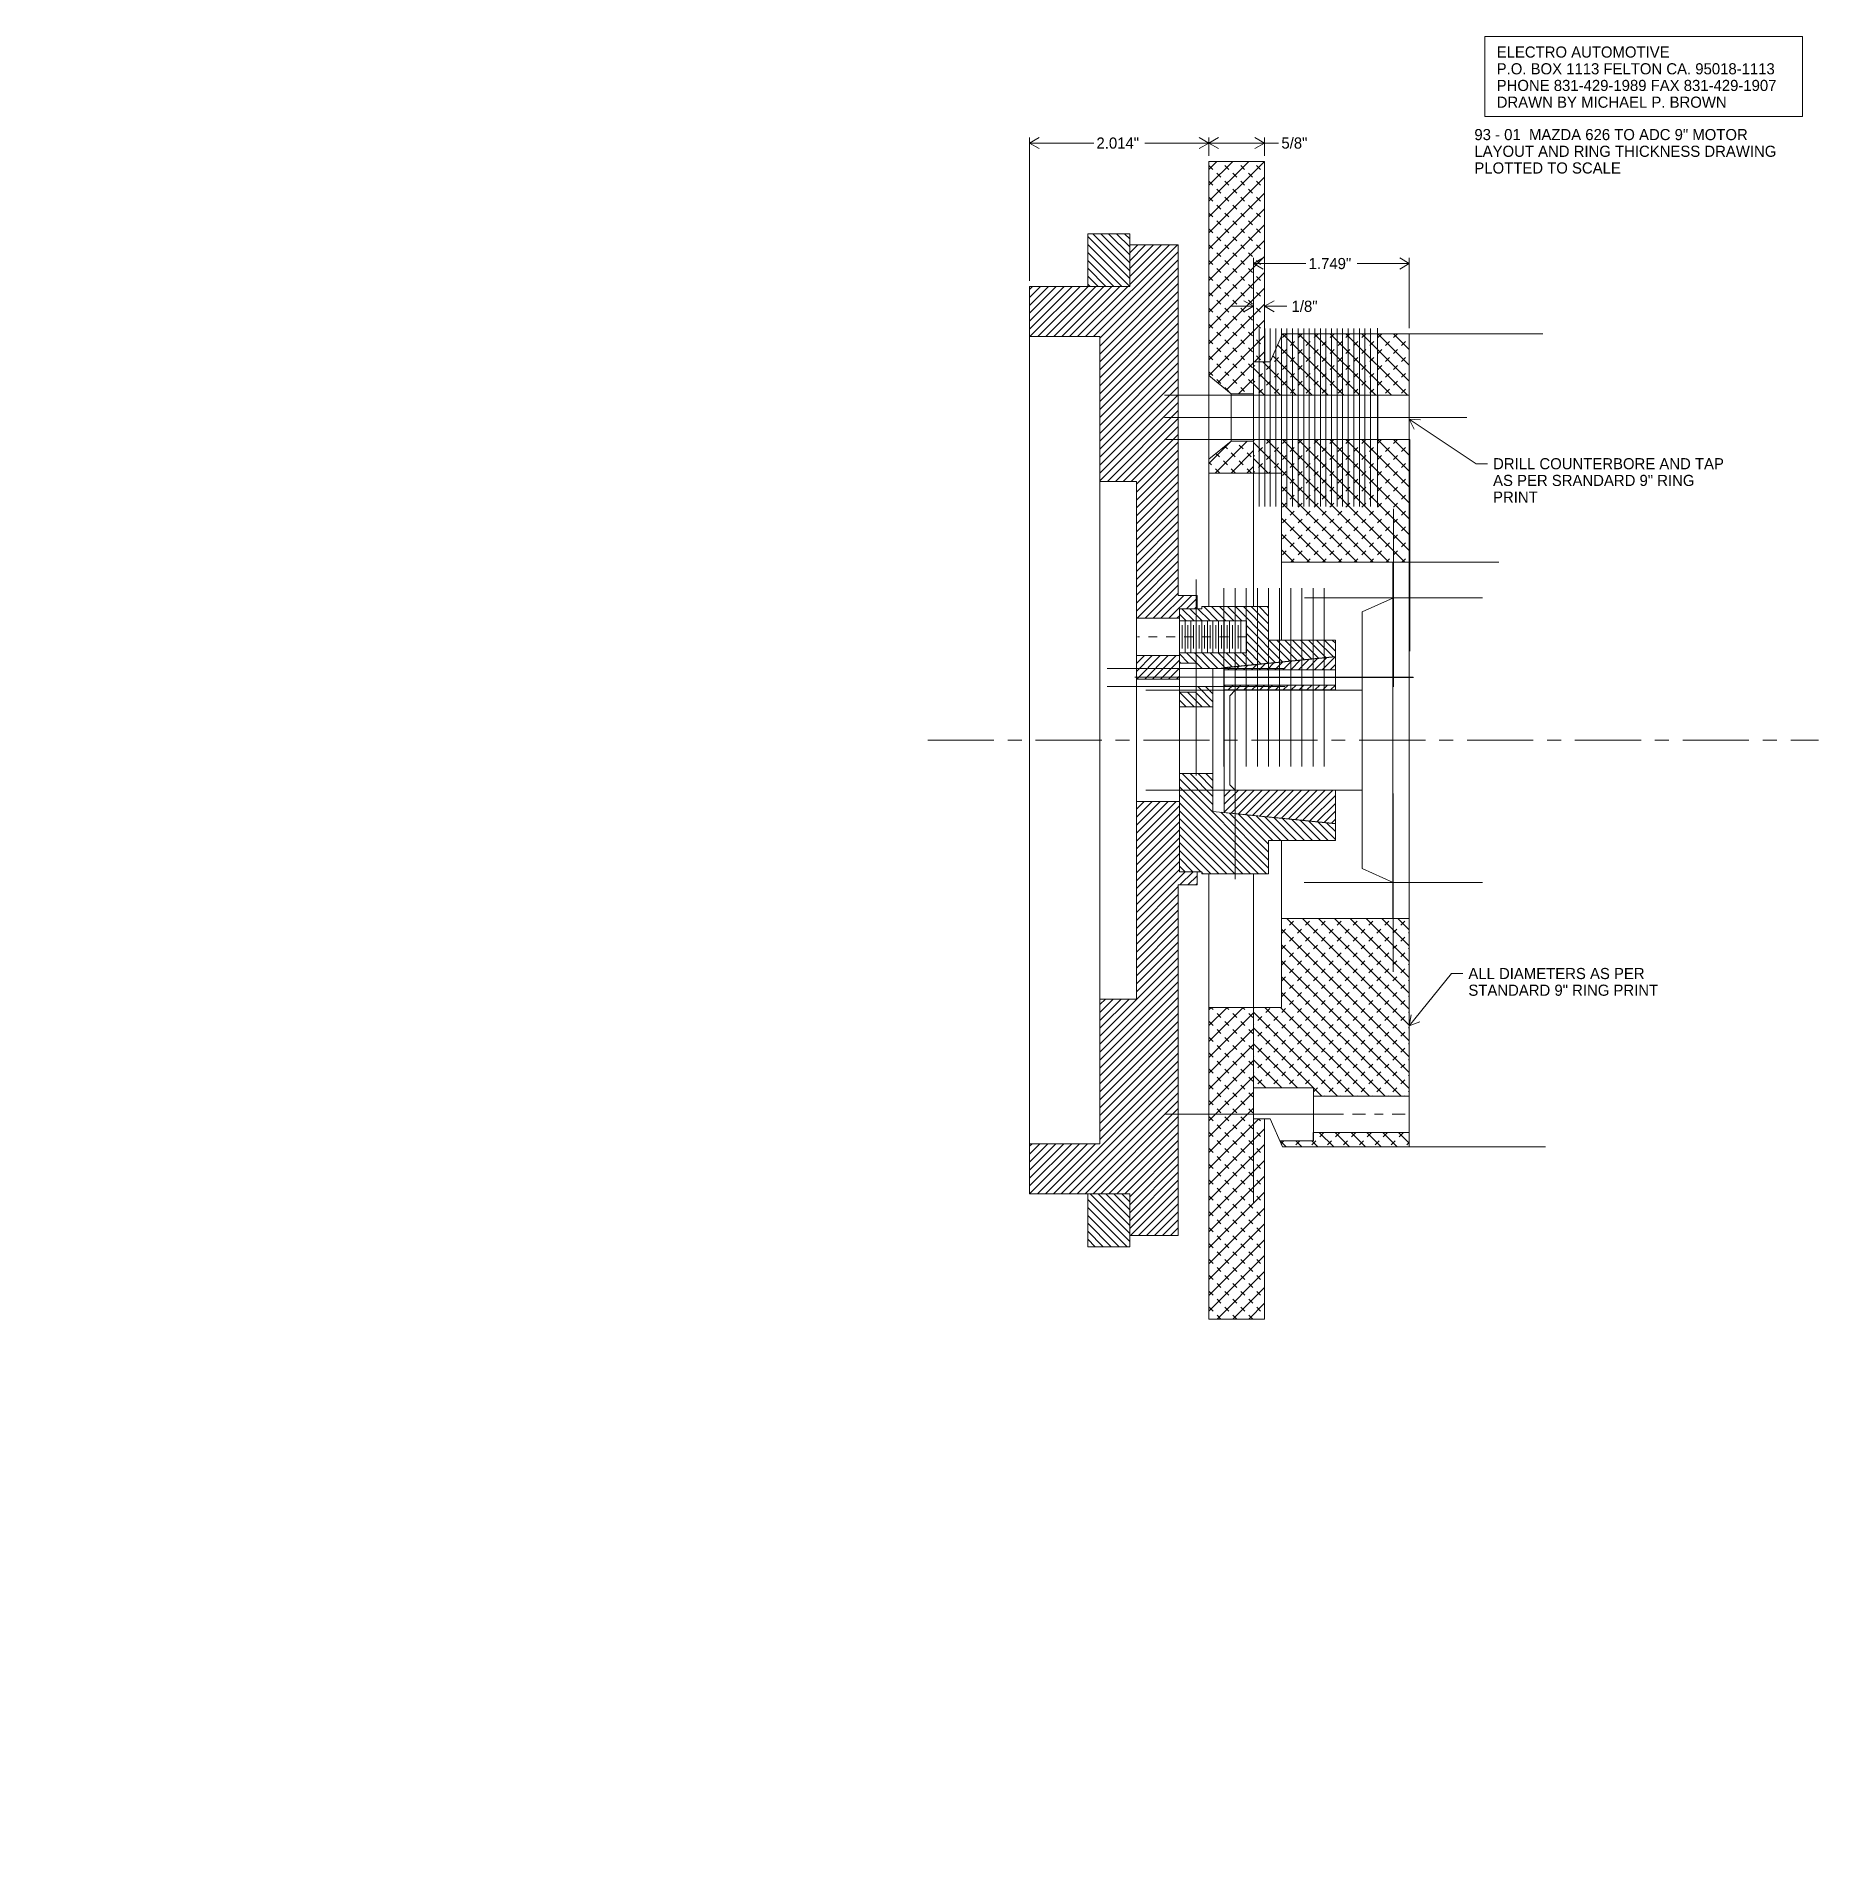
# Model space of a CAD drawing. Header units: inches. Extents: x 0 to 20, y 0 to 20.5.
import ezdxf

# ---------------------------------------------------------------- set-up
doc = ezdxf.new("R2010")
doc.units = ezdxf.units.IN
doc.header["$MEASUREMENT"] = 0
doc.header["$PDMODE"] = 2
doc.header["$PDSIZE"] = -2
doc.linetypes.add('CENTERD', pattern=[0.4844, 0.2969, -0.0625, 0.0625, -0.0625])
for name, color, linetype in [('ADC9', 7, 'Continuous'), ('BUSHING', 7, 'Continuous'), ('CNTRLINE', 7, 'Continuous'), ('DIMEN', 7, 'Continuous'), ('HUB', 7, 'Continuous'), ('PARTS', 7, 'Continuous'), ('PLATE', 7, 'Continuous'), ('RING9IN', 7, 'Continuous')]:
    doc.layers.add(name, color=color, linetype=linetype)
doc.styles.add('ENGINEER', font='', dxfattribs={"height": 0.125})
doc.styles.get('ENGINEER').set_extended_font_data('ENGINEER')
doc.dimstyles.new('DimStyle1', dxfattribs={"dimtxt": 0.125, "dimasz": 0.125, "dimexe": 0.063, "dimexo": 0.063, "dimgap": 0.063, "dimtad": 0, "dimtih": 1, "dimtoh": 1, "dimdec": 3, "dimzin": 4, "dimdsep": 46, "dimtxsty": 'ENGINEER', "dimcen": 0.09, "dimclrd": 93, "dimclre": 93, "dimclrt": 93, "dimadec": 3, "dimazin": 1, "dimtp": 0.002, "dimtfac": 1, "dimtdec": 4, "dimtofl": 0, "dimtmove": 0, "dimatfit": 3, "dimfxl": 0, "dimtolj": 1, "dimtzin": 0, "dimarcsym": 0})
doc.dimstyles.new('DimStyle2', dxfattribs={"dimtxt": 0.125, "dimasz": 0.125, "dimexe": 0.063, "dimexo": 0.063, "dimgap": 0.063, "dimtad": 0, "dimtih": 1, "dimtoh": 1, "dimzin": 4, "dimdsep": 46, "dimlunit": 5, "dimtxsty": 'ENGINEER', "dimcen": 0.09, "dimclrd": 93, "dimclre": 93, "dimclrt": 93, "dimazin": 1, "dimtp": 0.002, "dimtfac": 1, "dimtdec": 4, "dimtofl": 0, "dimtmove": 0, "dimatfit": 3, "dimfxl": 0, "dimtolj": 1, "dimtzin": 0, "dimarcsym": 0})

msp = doc.modelspace()

# ---------------------------------------------------------------- texts
at = {"layer": 'DIMEN', "color": 93, "linetype": 'Continuous', "lineweight": 0, "style": 'ENGINEER'}
for s, p in [('93 - 01  MAZDA 626 TO ADC 9" MOTOR', (16.1425, 19.3282)), ('LAYOUT AND RING THICKNESS DRAWING', (16.1425, 19.1407)), ('PLOTTED TO SCALE', (16.1425, 18.9532)), ('DRILL COUNTERBORE AND TAP', (16.3524, 15.6324)), ('AS PER SRANDARD 9" RING', (16.3524, 15.4449)), ('PRINT', (16.3524, 15.2574)), ('ALL DIAMETERS AS PER', (16.0751, 9.9083)), ('STANDARD 9" RING PRINT', (16.0751, 9.7208))]:
    msp.add_text(s, height=0.125, dxfattribs=at).set_placement(p)

# ---------------------------------------------------------------- blocks, each defined once
blk = doc.blocks.new('LABEL')
at = {"layer": 'PARTS', "color": 93, "linetype": 'Continuous', "lineweight": 5}
for p, q in [((0, 0), (3.566, 0)), ((0, -0.9), (0, 0)), ((3.566, 0), (3.566, -0.9)), ((3.566, -0.9), (0, -0.9))]:
    blk.add_line(p, q, dxfattribs=at)
at = {"layer": 'PARTS', "color": 93, "linetype": 'Continuous', "lineweight": 5, "style": 'ENGINEER'}
for s, p in [('ELECTRO AUTOMOTIVE', (0.133, -0.237)), ('P.O. BOX 1113 FELTON CA. 95018-1113', (0.133, -0.425)), ('PHONE 831-429-1989 FAX 831-429-1907', (0.133, -0.612)), ('DRAWN BY MICHAEL P. BROWN', (0.133, -0.8))]:
    blk.add_text(s, height=0.125, dxfattribs=at).set_placement(p)
blk = doc.blocks.new('_D1')
at = {"layer": 'DIMEN', "color": 93, "linetype": 'Continuous', "lineweight": 0}
for p, q in [((11.149, 17.747), (11.149, 19.359)), ((11.149, 19.296), (11.257, 19.358)), ((11.149, 19.296), (11.257, 19.233)), ((11.149, 19.296), (11.869, 19.296)), ((12.442, 19.296), (13.163, 19.296)), ((13.163, 19.296), (13.054, 19.358)), ((13.163, 19.296), (13.054, 19.233)), ((13.163, 19.153), (13.163, 19.359))]:
    blk.add_line(p, q, dxfattribs=at)
at = {"layer": 'DIMEN', "color": 93, "linetype": 'Continuous', "lineweight": 0, "style": 'ENGINEER'}
blk.add_text('2.014"', height=0.125, dxfattribs=at).set_placement((11.9, 19.233))
blk = doc.blocks.new('_D2')
at = {"layer": 'DIMEN', "color": 93, "linetype": 'Continuous', "lineweight": 0}
for p, q in [((13.664, 16.903), (13.664, 18.006)), ((13.664, 17.943), (13.772, 18.005)), ((13.664, 17.943), (13.772, 17.88)), ((13.664, 17.943), (14.251, 17.943)), ((14.825, 17.943), (15.412, 17.943)), ((15.412, 17.943), (15.304, 18.005)), ((15.412, 17.943), (15.304, 17.88)), ((15.412, 17.218), (15.412, 18.006))]:
    blk.add_line(p, q, dxfattribs=at)
at = {"layer": 'DIMEN', "color": 93, "linetype": 'Continuous', "lineweight": 0, "style": 'ENGINEER'}
blk.add_text('1.749"', height=0.125, dxfattribs=at).set_placement((14.282, 17.88))
blk = doc.blocks.new('_D3')
at = {"layer": 'DIMEN', "color": 93, "linetype": 'Continuous', "lineweight": 0}
for p, q in [((13.163, 19.153), (13.163, 19.359)), ((13.163, 19.296), (13.271, 19.358)), ((13.163, 19.296), (13.271, 19.233)), ((13.163, 19.296), (13.945, 19.296)), ((13.788, 19.296), (13.679, 19.358)), ((13.788, 19.296), (13.679, 19.233)), ((13.788, 19.153), (13.788, 19.359))]:
    blk.add_line(p, q, dxfattribs=at)
at = {"layer": 'DIMEN', "color": 93, "linetype": 'Continuous', "lineweight": 0, "style": 'ENGINEER'}
blk.add_text('5/8"', height=0.125, dxfattribs=at).set_placement((13.976, 19.233))
blk = doc.blocks.new('_D4')
at = {"layer": 'DIMEN', "color": 93, "linetype": 'Continuous', "lineweight": 0}
for p, q in [((13.663, 17.463), (13.413, 17.463)), ((13.663, 17.463), (13.554, 17.525)), ((13.663, 17.463), (13.554, 17.4)), ((13.663, 16.903), (13.663, 17.526)), ((13.788, 16.903), (13.788, 17.526)), ((13.788, 17.463), (13.896, 17.525)), ((13.788, 17.463), (13.896, 17.4)), ((13.788, 17.463), (14.038, 17.463))]:
    blk.add_line(p, q, dxfattribs=at)
at = {"layer": 'DIMEN', "color": 93, "linetype": 'Continuous', "lineweight": 0, "style": 'ENGINEER'}
blk.add_text('1/8"', height=0.125, dxfattribs=at).set_placement((14.09, 17.4))

# ---------------------------------------------------------------- dimensions: what is measured, and where the dimension line sits
at = {"layer": 'DIMEN', "color": 93, "linetype": 'Continuous', "lineweight": 0}
for base, p1, p2, dimstyle, picture in [((13.4750299454, 19.2955379486), (13.1625299454, 19.0900726318), (13.7875299454, 19.0900726318), 'DimStyle2', '_D3'), ((12.1555, 19.2955), (11.1485, 17.6841), (13.1625, 19.0901), 'DimStyle1', '_D1'), ((14.5379, 17.9428), (13.6635, 16.8401), (15.4122, 17.1551), 'DimStyle1', '_D2'), ((13.7250299454, 17.4625034332), (13.6625299454, 16.8400726318), (13.7875299454, 16.8400726318), 'DimStyle2', '_D4')]:
    dim = msp.add_linear_dim(base=base, p1=p1, p2=p2, dimstyle=dimstyle, dxfattribs=at)
    dim.commit()
    dim.dimension.update_dxf_attribs({"geometry": picture, "text_midpoint": (0, 0)})

# ---------------------------------------------------------------- linework, layer by layer
at = {"layer": 'ADC9', "color": 93, "linetype": 'Continuous', "lineweight": 5}
for p, q in [((15.4122, 12.5901), (15.4122, 17.1551)), ((15.4122, 17.1551), (16.9103, 17.1551)), ((15.4122, 17.1551), (15.4122, 12.5901)), ((15.4165, 14.5901), (15.2255, 14.5901)), ((15.2255, 14.5901), (15.2255, 10.5901)), ((14.8835, 14.0301), (15.2355, 14.189)), ((14.8835, 12.5901), (14.8835, 14.0301)), ((13.3955, 13.09), (13.4555, 13.1538)), ((13.4555, 13.1538), (14.8835, 13.1538)), ((13.4555, 12.5913), (13.4555, 13.1538)), ((13.3955, 12.5901), (13.3955, 13.09)), ((13.3955, 12.5901), (13.3955, 12.0901)), ((13.4555, 12.5913), (13.4555, 12.0288)), ((14.8835, 12.5901), (14.8835, 11.1501)), ((15.4122, 12.5901), (15.4122, 8.0251)), ((13.4555, 12.0288), (13.3955, 12.0901)), ((13.4555, 12.0288), (14.8835, 12.0288)), ((14.8835, 11.1501), (15.2323, 10.991)), ((15.4122, 10.5901), (15.2257, 10.5901)), ((15.4122, 8.0251), (16.9421, 8.0251))]:
    msp.add_line(p, q, dxfattribs=at)
at = {"layer": 'ADC9', "color": 93, "linetype": 'Continuous', "lineweight": 0}
for p in [(15.4165, 14.5901), (15.2355, 14.189), (13.4555, 13.1538), (13.4555, 12.0288), (15.2323, 10.991)]:
    msp.add_point(p, dxfattribs=at)
at = {"layer": 'BUSHING', "color": 93, "linetype": 'Continuous', "lineweight": 5}
for p, q in [((13.3325, 13.4054), (14.5825, 13.5304)), ((14.5825, 13.1553), (14.5825, 13.5304)), ((13.3325, 13.4054), (13.3325, 12.5929)), ((13.3325, 13.3819), (14.5825, 13.3819)), ((13.3325, 13.21), (14.5825, 13.21)), ((13.3325, 13.1553), (14.5825, 13.1553)), ((13.3325, 12.5929), (13.3325, 11.7804)), ((13.335, 12.0304), (14.5825, 12.0304)), ((14.5825, 12.0304), (14.5825, 11.6554)), ((13.3325, 11.7804), (14.5825, 11.6554))]:
    msp.add_line(p, q, dxfattribs=at)
at = {"layer": 'BUSHING', "color": 93, "linetype": 'Continuous', "lineweight": 0}
for p, q in [((14.4341, 13.3819), (14.5825, 13.5304)), ((13.3734, 13.3819), (13.404, 13.4125)), ((13.4618, 13.3819), (13.5022, 13.4223)), ((13.5502, 13.3819), (13.6004, 13.4321)), ((13.6386, 13.3819), (13.6986, 13.442)), ((13.727, 13.3819), (13.7969, 13.4518)), ((13.8154, 13.3819), (13.8951, 13.4616)), ((13.9038, 13.3819), (13.9933, 13.4714)), ((13.9921, 13.3819), (14.0915, 13.4813)), ((14.0805, 13.3819), (14.1897, 13.4911)), ((14.1689, 13.3819), (14.2879, 13.5009)), ((14.2573, 13.3819), (14.3861, 13.5107)), ((14.3457, 13.3819), (14.4843, 13.5205)), ((14.5225, 13.3819), (14.5825, 13.442)), ((13.3325, 13.1975), (13.3451, 13.21)), ((13.3788, 13.1553), (13.4335, 13.21)), ((13.4672, 13.1553), (13.5219, 13.21)), ((13.5556, 13.1553), (13.6103, 13.21)), ((13.644, 13.1553), (13.6986, 13.21)), ((13.7324, 13.1553), (13.787, 13.21)), ((13.8208, 13.1553), (13.8754, 13.21)), ((13.9091, 13.1553), (13.9638, 13.21)), ((13.9975, 13.1553), (14.0522, 13.21)), ((14.0859, 13.1553), (14.1406, 13.21)), ((14.1743, 13.1553), (14.229, 13.21)), ((14.2627, 13.1553), (14.3174, 13.21)), ((14.3511, 13.1553), (14.4058, 13.21)), ((14.4395, 13.1553), (14.4941, 13.21)), ((14.5279, 13.1553), (14.5825, 13.21)), ((13.335, 11.7829), (13.5825, 12.0304)), ((13.335, 11.8713), (13.4942, 12.0304)), ((13.335, 11.9596), (13.4058, 12.0304)), ((13.4129, 11.7723), (13.6709, 12.0304)), ((13.4932, 11.7643), (13.7593, 12.0304)), ((13.5736, 11.7563), (13.8477, 12.0304)), ((13.6539, 11.7482), (13.9361, 12.0304)), ((13.7343, 11.7402), (14.0245, 12.0304)), ((13.8146, 11.7321), (14.1129, 12.0304)), ((13.895, 11.7241), (14.2013, 12.0304)), ((13.9754, 11.7161), (14.2896, 12.0304)), ((14.0557, 11.708), (14.378, 12.0304)), ((14.1361, 11.7), (14.4664, 12.0304)), ((14.2164, 11.692), (14.5548, 12.0304)), ((14.2968, 11.6839), (14.5825, 11.9697)), ((14.3771, 11.6759), (14.5825, 11.8813)), ((14.4575, 11.6679), (14.5825, 11.7929)), ((14.5378, 11.6598), (14.5825, 11.7045))]:
    msp.add_line(p, q, dxfattribs=at)
at = {"layer": 'BUSHING', "color": 93, "linetype": 'CENTERD', "lineweight": 5, "ltscale": 0.013675}
for p, q in [((13.4564, 13.2969), (13.4564, 13.3516)), ((13.7064, 13.2969), (13.7064, 13.3516)), ((13.9564, 13.2969), (13.9564, 13.3516)), ((14.2064, 13.2969), (14.2064, 13.3516)), ((14.4564, 13.2969), (14.4564, 13.3516)), ((13.4564, 13.2969), (13.4564, 13.2422)), ((13.7064, 13.2969), (13.7064, 13.2422)), ((13.9564, 13.2969), (13.9564, 13.2422)), ((14.2064, 13.2969), (14.2064, 13.2422)), ((14.4564, 13.2969), (14.4564, 13.2422))]:
    msp.add_line(p, q, dxfattribs=at)
at = {"layer": 'BUSHING', "color": 93, "linetype": 'CENTERD', "lineweight": 5, "ltscale": 0.021596}
for p, q in [((13.5814, 13.2969), (13.5814, 13.3833)), ((13.8314, 13.2969), (13.8314, 13.3833)), ((14.0814, 13.2969), (14.0814, 13.3833)), ((14.3314, 13.2969), (14.3314, 13.3833))]:
    msp.add_line(p, q, dxfattribs=at)
at = {"layer": 'BUSHING', "color": 93, "linetype": 'CENTERD', "lineweight": 5, "ltscale": 0.458249}
msp.add_line((14.5825, 13.2969), (12.7495, 13.2969), dxfattribs=at)
at = {"layer": 'BUSHING', "color": 93, "linetype": 'CENTERD', "lineweight": 5, "ltscale": 0.021597}
for p, q in [((13.5814, 13.2969), (13.5814, 13.2105)), ((13.8314, 13.2969), (13.8314, 13.2105)), ((14.0814, 13.2969), (14.0814, 13.2105)), ((14.3314, 13.2969), (14.3314, 13.2105))]:
    msp.add_line(p, q, dxfattribs=at)
at = {"layer": 'BUSHING', "color": 93, "linetype": 'Continuous', "lineweight": 0}
for p in [(13.3314, 13.2969), (13.4564, 13.2969), (13.5814, 13.2969), (13.5814, 13.2969), (13.7064, 13.2969), (13.7064, 13.2969), (13.8314, 13.2969), (13.8314, 13.2969), (13.8314, 13.2969), (13.9564, 13.2969), (14.0814, 13.2969), (14.0814, 13.2969), (14.2064, 13.2969), (14.3314, 13.2969), (14.3314, 13.2969), (14.4564, 13.2969), (14.4579, 13.296), (14.4579, 13.296), (14.4579, 13.296), (14.4579, 13.296)]:
    msp.add_point(p, dxfattribs=at)
at = {"layer": 'CNTRLINE', "color": 93, "linetype": 'Continuous', "lineweight": 5}
for p, q in [((13.3325, 13.4054), (14.5825, 13.5304)), ((14.5825, 13.5304), (14.5825, 13.3819)), ((13.3325, 13.3819), (13.3325, 13.4054)), ((14.5825, 13.3819), (13.3325, 13.3819)), ((13.3325, 13.1553), (13.3325, 13.21)), ((13.3325, 13.21), (14.5825, 13.21)), ((14.5825, 13.1553), (13.3325, 13.1553)), ((14.5825, 13.21), (14.5825, 13.1553)), ((13.335, 11.7804), (13.335, 12.0304)), ((13.335, 12.0304), (14.5825, 12.0304)), ((14.5825, 12.0304), (14.5825, 11.6554)), ((13.3325, 11.7804), (13.335, 11.7804)), ((14.5825, 11.6554), (13.3325, 11.7804))]:
    msp.add_line(p, q, dxfattribs=at)
at = {"layer": 'CNTRLINE', "color": 93, "linetype": 'CENTERD', "lineweight": 0, "ltscale": 2.5}
msp.add_line((10.0057, 12.5901), (20.0057, 12.5901), dxfattribs=at)
at = {"layer": 'DIMEN', "color": 93, "linetype": 'Continuous', "lineweight": 0}
for p, q in [((15.4122, 16.1937), (16.1644, 15.6949)), ((15.4122, 16.1937), (15.537, 16.186)), ((15.4122, 16.1937), (15.4679, 16.0818)), ((16.1644, 15.6949), (16.2894, 15.6949)), ((15.4122, 9.3851), (15.8871, 9.9708)), ((15.8871, 9.9708), (16.0121, 9.9708)), ((15.4122, 9.3851), (15.4318, 9.5086)), ((15.4122, 9.3851), (15.5289, 9.4298))]:
    msp.add_line(p, q, dxfattribs=at)
at = {"layer": 'HUB', "color": 93, "linetype": 'Continuous', "lineweight": 0}
for p, q in [((12.8325, 14.0666), (12.8325, 11.1136)), ((12.8325, 14.0666), (13.0825, 14.0666)), ((12.8325, 13.9296), (12.8325, 14.0666)), ((12.8325, 14.0666), (13.0825, 14.0666)), ((12.8325, 14.0046), (12.9075, 13.9296)), ((12.8596, 14.0666), (12.9966, 13.9296)), ((12.9487, 14.0666), (13.0857, 13.9296)), ((13.0378, 14.0666), (13.1748, 13.9296)), ((13.0825, 14.0666), (13.0825, 14.0901)), ((13.0825, 14.0901), (13.8325, 14.0901)), ((13.0825, 14.0666), (13.0825, 14.0901)), ((13.0825, 14.0901), (13.8325, 14.0901)), ((13.1034, 14.0901), (13.2639, 13.9296)), ((13.1925, 14.0901), (13.353, 13.9296)), ((13.2816, 14.0901), (13.4421, 13.9296)), ((13.3707, 14.0901), (13.5312, 13.9296)), ((13.4598, 14.0901), (13.8325, 13.7173)), ((13.5489, 14.0901), (13.8325, 13.8064)), ((13.638, 14.0901), (13.8325, 13.8955)), ((13.7271, 14.0901), (13.8325, 13.9846)), ((13.8162, 14.0901), (13.8325, 14.0737)), ((13.8325, 13.7151), (13.8325, 14.0901)), ((13.8325, 14.0901), (13.8325, 13.7151)), ((12.8325, 13.9296), (13.5825, 13.9296)), ((13.5825, 13.9296), (12.8325, 13.9296)), ((12.8635, 13.8805), (12.8635, 13.6197)), ((12.895, 13.9296), (12.895, 13.5706)), ((12.9263, 13.8805), (12.9263, 13.6197)), ((12.9575, 13.9296), (12.9575, 13.5706)), ((12.989, 13.8805), (12.989, 13.6197)), ((13.02, 13.9296), (13.02, 13.5706)), ((13.0518, 13.8805), (13.0518, 13.6197)), ((13.0825, 13.9296), (13.0825, 13.5706)), ((13.1145, 13.8805), (13.1145, 13.6197)), ((13.145, 13.9296), (13.145, 13.5706)), ((13.1773, 13.8805), (13.1773, 13.6197)), ((13.2075, 13.9296), (13.2075, 13.5706)), ((13.24, 13.8805), (13.24, 13.6197)), ((13.27, 13.9296), (13.27, 13.5706)), ((13.3028, 13.8805), (13.3028, 13.6197)), ((13.3325, 13.9296), (13.3325, 13.5706)), ((13.3655, 13.8805), (13.3655, 13.6197)), ((13.395, 13.9296), (13.395, 13.5706)), ((13.4283, 13.8805), (13.4283, 13.6197)), ((13.4575, 13.9296), (13.4575, 13.5706)), ((13.491, 13.8805), (13.491, 13.6197)), ((13.52, 13.9296), (13.52, 13.5706)), ((13.5825, 13.9296), (13.5825, 13.5706)), ((13.5825, 13.5706), (13.5825, 13.9296)), ((13.5825, 13.8782), (13.9922, 13.4685)), ((13.5825, 13.7891), (13.9112, 13.4604)), ((13.5825, 13.5706), (12.8325, 13.5706)), ((12.8325, 13.4571), (12.8325, 13.5706)), ((12.8325, 13.5706), (13.5825, 13.5706)), ((12.8325, 13.5591), (12.9345, 13.4571)), ((12.9101, 13.5706), (13.0851, 13.3956)), ((12.9992, 13.5706), (13.1742, 13.3956)), ((13.0883, 13.5706), (13.2633, 13.3956)), ((13.1774, 13.5706), (13.3443, 13.4037)), ((14.5825, 13.5276), (13.2633, 13.3956)), ((14.5825, 13.5276), (13.2633, 13.3956)), ((13.2665, 13.5706), (13.4253, 13.4118)), ((13.3556, 13.5706), (13.5063, 13.4199)), ((13.4447, 13.5706), (13.5872, 13.428)), ((13.5338, 13.5706), (13.6682, 13.4361)), ((13.5825, 13.7), (13.8302, 13.4523)), ((13.5825, 13.611), (13.7492, 13.4442)), ((14.5825, 13.7151), (13.8325, 13.7151)), ((13.8325, 13.7151), (14.5825, 13.7151)), ((13.8348, 13.7151), (14.0732, 13.4766)), ((13.9239, 13.7151), (14.1542, 13.4847)), ((14.013, 13.7151), (14.2352, 13.4928)), ((14.1021, 13.7151), (14.3162, 13.5009)), ((14.1912, 13.7151), (14.3972, 13.509)), ((14.2803, 13.7151), (14.4782, 13.5171)), ((14.3694, 13.7151), (14.5592, 13.5252)), ((14.4585, 13.7151), (14.5825, 13.591)), ((14.5476, 13.7151), (14.5825, 13.6801)), ((14.5825, 13.5276), (14.5825, 13.7151)), ((14.5825, 13.7151), (14.5825, 13.5276)), ((12.8325, 13.47), (12.8455, 13.4571)), ((13.02, 13.4571), (12.8325, 13.4571)), ((13.02, 13.3956), (13.02, 13.4571)), ((13.2633, 13.3956), (13.02, 13.3956)), ((13.2075, 11.7901), (13.2075, 13.3956)), ((12.8325, 13.1291), (12.8325, 12.9651)), ((13.02, 13.1291), (12.8325, 13.1291)), ((12.8325, 13.1291), (12.9965, 12.9651)), ((12.9216, 13.1291), (13.0856, 12.9651)), ((13.0107, 13.1291), (13.1747, 12.9651)), ((13.2075, 13.1925), (13.02, 13.1925)), ((13.02, 13.1925), (13.02, 13.1291)), ((13.0363, 13.1925), (13.2075, 13.0214)), ((13.1254, 13.1925), (13.2075, 13.1105)), ((13.2075, 12.9651), (13.2075, 13.1925)), ((12.8325, 13.04), (12.9074, 12.9651)), ((12.8325, 12.9651), (13.2075, 12.9651)), ((12.8325, 12.9651), (13.2075, 12.9651)), ((12.8325, 12.2151), (13.2075, 12.2151)), ((12.8325, 11.1136), (12.8325, 12.2151)), ((12.8325, 12.2151), (13.2075, 12.2151)), ((12.8325, 12.1552), (13.8325, 11.1552)), ((12.8618, 12.2151), (13.2075, 11.8693)), ((12.9509, 12.2151), (13.2075, 11.9584)), ((13.04, 12.2151), (13.2075, 12.0475)), ((13.1291, 12.2151), (13.2075, 12.1366)), ((13.2075, 12.2151), (13.2075, 11.7901)), ((12.8325, 12.0661), (13.8086, 11.0901)), ((12.8325, 11.977), (13.7195, 11.0901)), ((12.8325, 11.888), (13.6304, 11.0901)), ((12.8325, 11.7989), (13.5413, 11.0901)), ((12.8325, 11.7098), (13.4522, 11.0901)), ((13.2075, 11.7901), (14.5825, 11.6526)), ((13.2075, 11.7901), (14.5825, 11.6526)), ((13.2956, 11.7813), (13.8325, 11.2443)), ((13.3946, 11.7714), (13.8325, 11.3334)), ((13.4936, 11.7615), (13.8325, 11.4225)), ((13.5926, 11.7516), (13.8791, 11.4651)), ((13.6916, 11.7417), (13.9682, 11.4651)), ((13.7906, 11.7318), (14.0573, 11.4651)), ((13.8896, 11.7219), (14.1464, 11.4651)), ((13.9886, 11.712), (14.2355, 11.4651)), ((14.0876, 11.7021), (14.3246, 11.4651)), ((14.1866, 11.6922), (14.4136, 11.4651)), ((14.2855, 11.6823), (14.5027, 11.4651)), ((12.8325, 11.6207), (13.3631, 11.0901)), ((12.8325, 11.5316), (13.274, 11.0901)), ((14.3845, 11.6724), (14.5825, 11.4744)), ((14.4835, 11.6625), (14.5825, 11.5635)), ((14.5825, 11.6526), (14.5825, 11.4651)), ((14.5825, 11.6526), (14.5825, 11.4651)), ((12.8325, 11.4425), (13.1849, 11.0901)), ((12.8325, 11.3534), (13.0723, 11.1136)), ((14.5825, 11.4651), (13.8325, 11.4651)), ((13.8325, 11.4651), (13.8325, 11.0901)), ((14.5825, 11.4651), (13.8325, 11.4651)), ((13.8325, 11.4651), (13.8325, 11.0901)), ((12.8325, 11.2643), (12.9832, 11.1136)), ((12.8325, 11.1752), (12.8941, 11.1136)), ((12.8325, 11.1136), (13.0825, 11.1136)), ((13.0825, 11.1136), (12.8325, 11.1136)), ((13.0825, 11.1136), (13.0825, 11.0901)), ((13.0825, 11.0901), (13.0825, 11.1136)), ((13.0825, 11.1034), (13.0958, 11.0901)), ((13.8325, 11.0901), (13.0825, 11.0901)), ((13.8325, 11.0901), (13.0825, 11.0901))]:
    msp.add_line(p, q, dxfattribs=at)
at = {"layer": 'HUB', "color": 93, "linetype": 'CENTERD', "lineweight": 0, "ltscale": 0.305782}
msp.add_line((13.5825, 13.7501), (12.3594, 13.7501), dxfattribs=at)
at = {"layer": 'HUB', "color": 93, "linetype": 'Continuous', "lineweight": 5}
for p, q in [((12.8325, 13.4571), (13.02, 13.4571)), ((13.02, 13.4571), (13.02, 13.1301)), ((13.02, 13.3956), (13.2633, 13.3956)), ((12.8325, 13.1291), (13.02, 13.1291)), ((13.02, 13.1925), (13.2075, 13.1925))]:
    msp.add_line(p, q, dxfattribs=at)
at = {"layer": 'HUB', "color": 93, "linetype": 'Continuous', "lineweight": 0}
for p in [(13.02, 13.3956), (13.02, 13.1925)]:
    msp.add_point(p, dxfattribs=at)
at = {"layer": 'PARTS', "color": 93, "linetype": 'Continuous', "lineweight": 0}
for p, q in [((11.8015, 17.6841), (11.8015, 18.2776)), ((11.8015, 18.2776), (12.2735, 18.2776)), ((11.8015, 17.6841), (11.8015, 18.2776)), ((11.8015, 18.2776), (12.2735, 18.2776)), ((11.8015, 18.2452), (12.2735, 17.7732)), ((11.8582, 18.2776), (12.2735, 17.8623)), ((11.9473, 18.2776), (12.2735, 17.9514)), ((12.0364, 18.2776), (12.2735, 18.0405)), ((12.1255, 18.2776), (12.2735, 18.1295)), ((12.2146, 18.2776), (12.2735, 18.2186)), ((12.2735, 18.2776), (12.2735, 17.6841)), ((12.2735, 18.2776), (12.2735, 17.6841)), ((11.7771, 17.1216), (12.8081, 18.1526)), ((11.8015, 18.1561), (12.2735, 17.6841)), ((11.8015, 18.067), (12.1844, 17.6841)), ((11.8662, 17.1216), (12.8185, 18.0739)), ((12.2735, 18.1526), (12.8185, 18.1526)), ((12.2735, 18.1526), (12.8185, 18.1526)), ((12.2735, 17.6841), (12.2735, 18.1526)), ((12.2735, 17.7071), (12.719, 18.1526)), ((12.2735, 17.7962), (12.6299, 18.1526)), ((12.2735, 17.8853), (12.5408, 18.1526)), ((12.2735, 17.9744), (12.4517, 18.1526)), ((12.2735, 18.0635), (12.3626, 18.1526)), ((12.8185, 14.2151), (12.8185, 18.1526)), ((12.8185, 18.1526), (12.8185, 14.2151)), ((11.8015, 17.9779), (12.0953, 17.6841)), ((11.8015, 17.8888), (12.0062, 17.6841)), ((11.9385, 17.1048), (12.8185, 17.9848)), ((11.9385, 17.0157), (12.8185, 17.8957)), ((11.1485, 17.6841), (11.1485, 7.4961)), ((11.1485, 17.6841), (11.8015, 17.6841)), ((11.1485, 17.1216), (11.1485, 17.6841)), ((11.1485, 17.6841), (12.2735, 17.6841)), ((11.1485, 17.2058), (11.6268, 17.6841)), ((11.1485, 17.2949), (11.5377, 17.6841)), ((11.1485, 17.384), (11.4486, 17.6841)), ((11.1485, 17.473), (11.3596, 17.6841)), ((11.1485, 17.5621), (11.2705, 17.6841)), ((11.1485, 17.6512), (11.1814, 17.6841)), ((11.1534, 17.1216), (11.7159, 17.6841)), ((11.2425, 17.1216), (11.805, 17.6841)), ((11.3316, 17.1216), (11.8941, 17.6841)), ((11.4207, 17.1216), (11.9832, 17.6841)), ((11.5098, 17.1216), (12.0723, 17.6841)), ((11.5989, 17.1216), (12.1614, 17.6841)), ((11.688, 17.1216), (12.2505, 17.6841)), ((11.8015, 17.7997), (11.9171, 17.6841)), ((11.8015, 17.7106), (11.8281, 17.6841)), ((11.8015, 17.6841), (12.2735, 17.6841)), ((12.2735, 17.6841), (11.8015, 17.6841)), ((11.9385, 16.9266), (12.8185, 17.8066)), ((11.9385, 16.8375), (12.8185, 17.7175)), ((11.9385, 16.7484), (12.8185, 17.6284)), ((11.9385, 16.6593), (12.8185, 17.5393)), ((11.9385, 16.5702), (12.8185, 17.4502)), ((11.9385, 16.4811), (12.8185, 17.3611)), ((11.9385, 16.392), (12.8185, 17.272)), ((11.9385, 17.1216), (11.1485, 17.1216)), ((11.9385, 17.1216), (11.1485, 17.1216)), ((11.9385, 16.3029), (12.8185, 17.1829)), ((11.9385, 17.1216), (11.9385, 8.0586)), ((11.9385, 15.4966), (11.9385, 17.1216)), ((11.9385, 16.2139), (12.8185, 17.0939)), ((11.9385, 16.1248), (12.8185, 17.0048)), ((11.9385, 16.0357), (12.8185, 16.9157)), ((11.9385, 15.9466), (12.8185, 16.8266)), ((11.9385, 15.8575), (12.8185, 16.7375)), ((11.9385, 15.7684), (12.8185, 16.6484)), ((11.9385, 15.6793), (12.8185, 16.5593)), ((11.9385, 15.5902), (12.8185, 16.4702)), ((11.9385, 15.5011), (12.8185, 16.3811)), ((12.0231, 15.4966), (12.8185, 16.292)), ((12.1122, 15.4966), (12.8185, 16.2029)), ((12.2013, 15.4966), (12.8185, 16.1138)), ((12.2904, 15.4966), (12.8185, 16.0247)), ((12.3485, 15.4656), (12.8185, 15.9356)), ((12.3485, 15.3765), (12.8185, 15.8465)), ((12.3485, 15.2874), (12.8185, 15.7574)), ((12.3485, 15.1983), (12.8185, 15.6683)), ((12.3485, 15.1092), (12.8185, 15.5792)), ((12.3485, 15.4966), (11.9385, 15.4966)), ((12.3485, 15.4966), (11.9385, 15.4966)), ((12.3485, 15.4966), (12.3485, 9.6836)), ((12.3485, 13.9591), (12.3485, 15.4966)), ((12.3485, 15.0201), (12.8185, 15.4901)), ((12.3485, 14.931), (12.8185, 15.401)), ((12.3485, 14.8419), (12.8185, 15.3119)), ((12.3485, 14.7528), (12.8185, 15.2228)), ((12.3485, 14.6638), (12.8185, 15.1338)), ((12.3485, 14.5747), (12.8185, 15.0447)), ((12.3485, 14.4856), (12.8185, 14.9556)), ((12.3485, 14.3965), (12.8185, 14.8665)), ((12.3485, 14.3074), (12.8185, 14.7774)), ((12.3485, 14.2183), (12.8185, 14.6883)), ((12.3485, 14.1292), (12.8185, 14.5992)), ((12.3485, 14.0401), (12.8185, 14.5101)), ((12.3566, 13.9591), (12.8185, 14.421)), ((12.4457, 13.9591), (12.8185, 14.3319)), ((12.5348, 13.9591), (12.8185, 14.2428)), ((12.6239, 13.9591), (12.8799, 14.2151)), ((12.713, 13.9591), (12.969, 14.2151)), ((13.0285, 14.2151), (12.8185, 14.2151)), ((12.8185, 14.2151), (13.0285, 14.2151)), ((12.9101, 14.0671), (13.0285, 14.1855)), ((13.0285, 14.0671), (13.0285, 14.2151)), ((13.0285, 14.2151), (13.0285, 14.0671)), ((12.8315, 13.9591), (12.3485, 13.9591)), ((12.8315, 13.9591), (12.3485, 13.9591)), ((12.8021, 13.9591), (12.8315, 13.9885)), ((12.8315, 14.0671), (12.8315, 11.1131)), ((12.8315, 14.0671), (13.0285, 14.0671)), ((13.0285, 14.0671), (12.8315, 14.0671)), ((12.8315, 14.0671), (12.8315, 13.9591)), ((12.9992, 14.0671), (13.0285, 14.0964)), ((12.8315, 13.5411), (12.3485, 13.5411)), ((12.3485, 13.5411), (12.8315, 13.5411)), ((12.3485, 13.2776), (12.3485, 13.5411)), ((12.3485, 13.3629), (12.5267, 13.5411)), ((12.3485, 13.452), (12.4376, 13.5411)), ((12.3523, 13.2776), (12.6158, 13.5411)), ((12.4414, 13.2776), (12.7049, 13.5411)), ((12.5305, 13.2776), (12.794, 13.5411)), ((12.8315, 13.5411), (12.8315, 13.2776)), ((12.6196, 13.2776), (12.8315, 13.4895)), ((12.7087, 13.2776), (12.8315, 13.4004)), ((12.8315, 13.2776), (12.3485, 13.2776)), ((12.8315, 13.2776), (12.3485, 13.2776)), ((12.7978, 13.2776), (12.8315, 13.3113)), ((12.8315, 11.9026), (12.3485, 11.9026)), ((12.3485, 9.6836), (12.3485, 11.9026)), ((12.3485, 11.9026), (12.8315, 11.9026)), ((12.3485, 11.458), (12.7931, 11.9026)), ((12.3485, 11.5471), (12.704, 11.9026)), ((12.3485, 11.6362), (12.6149, 11.9026)), ((12.3485, 11.7253), (12.5258, 11.9026)), ((12.3485, 11.8144), (12.4367, 11.9026)), ((12.8315, 11.9026), (12.8315, 11.1131)), ((12.3485, 11.3689), (12.8315, 11.8519)), ((12.3485, 11.2798), (12.8315, 11.7628)), ((12.3485, 11.1907), (12.8315, 11.6737)), ((12.3485, 11.1016), (12.8315, 11.5847)), ((12.3485, 11.0126), (12.8315, 11.4956)), ((12.3485, 10.9235), (12.8315, 11.4065)), ((12.3485, 10.8344), (12.8315, 11.3174)), ((12.3485, 10.7453), (12.8315, 11.2283)), ((12.3485, 10.6562), (12.8315, 11.1392)), ((12.3485, 10.5671), (12.8945, 11.1131)), ((12.8315, 11.1131), (13.0285, 11.1131)), ((12.8315, 11.1131), (13.0285, 11.1131)), ((12.8356, 10.9651), (12.9836, 11.1131)), ((12.9247, 10.9651), (13.0285, 11.0689)), ((13.0285, 11.1131), (13.0285, 10.9651)), ((13.0285, 11.1131), (13.0285, 10.9651)), ((12.3485, 10.478), (12.8185, 10.948)), ((13.0285, 10.9651), (12.8185, 10.9651)), ((12.8185, 10.9651), (12.8185, 7.0276)), ((13.0285, 10.9651), (12.8185, 10.9651)), ((12.8185, 10.9651), (12.8185, 7.0276)), ((13.0138, 10.9651), (13.0285, 10.9798)), ((12.3485, 10.3889), (12.8185, 10.8589)), ((12.3485, 10.2998), (12.8185, 10.7698)), ((12.3485, 10.2107), (12.8185, 10.6807)), ((12.3485, 10.1216), (12.8185, 10.5916)), ((12.3485, 10.0325), (12.8185, 10.5025)), ((12.3485, 9.9434), (12.8185, 10.4134)), ((12.3485, 9.8543), (12.8185, 10.3243)), ((11.9385, 9.2661), (12.8185, 10.1461)), ((11.9385, 9.177), (12.8185, 10.057)), ((12.3485, 9.7652), (12.8185, 10.2352)), ((11.9385, 9.0879), (12.8185, 9.9679)), ((11.9385, 8.9988), (12.8185, 9.8788)), ((11.9385, 8.9097), (12.8185, 9.7897)), ((11.9385, 8.8206), (12.8185, 9.7006)), ((12.3485, 9.6836), (11.9385, 9.6836)), ((11.9385, 8.0586), (11.9385, 9.6836)), ((11.9385, 9.6836), (12.3485, 9.6836)), ((11.9385, 9.3552), (12.2669, 9.6836)), ((11.9385, 9.4443), (12.1778, 9.6836)), ((11.9385, 9.5334), (12.0887, 9.6836)), ((11.9385, 9.6225), (11.9996, 9.6836)), ((11.9385, 8.7315), (12.8185, 9.6115)), ((11.9385, 8.6425), (12.8185, 9.5225)), ((11.9385, 8.5534), (12.8185, 9.4334)), ((11.9385, 8.4643), (12.8185, 9.3443)), ((11.9385, 8.3752), (12.8185, 9.2552)), ((11.9385, 8.2861), (12.8185, 9.1661)), ((11.9385, 8.197), (12.8185, 9.077)), ((11.4158, 7.4961), (12.8185, 8.8988)), ((11.9385, 8.1079), (12.8185, 8.9879)), ((11.5049, 7.4961), (12.8185, 8.8097)), ((11.594, 7.4961), (12.8185, 8.7206)), ((11.6831, 7.4961), (12.8185, 8.6315)), ((11.7722, 7.4961), (12.8185, 8.5424)), ((11.8613, 7.4961), (12.8185, 8.4533)), ((11.9504, 7.4961), (12.8185, 8.3642)), ((12.0395, 7.4961), (12.8185, 8.2751)), ((11.9385, 8.0586), (11.1485, 8.0586)), ((11.1485, 7.4961), (11.1485, 8.0586)), ((11.1485, 8.0586), (11.9385, 8.0586)), ((11.1485, 7.4961), (11.711, 8.0586)), ((11.1485, 7.5852), (11.6219, 8.0586)), ((11.1485, 7.6743), (11.5328, 8.0586)), ((11.1485, 7.7634), (11.4437, 8.0586)), ((11.1485, 7.8525), (11.3546, 8.0586)), ((11.1485, 7.9416), (11.2656, 8.0586)), ((11.1485, 8.0306), (11.1765, 8.0586)), ((11.2376, 7.4961), (11.8001, 8.0586)), ((11.3267, 7.4961), (11.8892, 8.0586)), ((12.1286, 7.4961), (12.8185, 8.186)), ((12.2177, 7.4961), (12.8185, 8.0969)), ((12.2735, 7.4628), (12.8185, 8.0078)), ((12.2735, 7.3737), (12.8185, 7.9187)), ((12.2735, 7.2846), (12.8185, 7.8296)), ((12.2735, 7.1955), (12.8185, 7.7405)), ((12.2735, 7.1064), (12.8185, 7.6514)), ((11.1485, 7.4961), (11.8015, 7.4961)), ((12.2735, 7.4961), (11.1485, 7.4961)), ((11.8015, 7.4961), (11.8015, 6.9026)), ((11.8015, 7.4961), (12.2735, 7.4961)), ((11.8015, 6.9026), (11.8015, 7.4961)), ((11.8015, 7.4961), (12.2735, 7.4961)), ((11.8015, 7.4335), (12.2735, 6.9615)), ((11.8281, 7.4961), (12.2735, 7.0506)), ((11.9171, 7.4961), (12.2735, 7.1397)), ((12.0062, 7.4961), (12.2735, 7.2288)), ((12.0953, 7.4961), (12.2735, 7.3179)), ((12.1844, 7.4961), (12.2735, 7.407)), ((12.2735, 6.9026), (12.2735, 7.4961)), ((12.2735, 7.4961), (12.2735, 6.9026)), ((12.2735, 7.0276), (12.2735, 7.4961)), ((12.2837, 7.0276), (12.8185, 7.5624)), ((12.3728, 7.0276), (12.8185, 7.4733)), ((12.4619, 7.0276), (12.8185, 7.3842)), ((11.8015, 7.3444), (12.2434, 6.9026)), ((11.8015, 7.2553), (12.1543, 6.9026)), ((12.551, 7.0276), (12.8185, 7.2951)), ((12.6401, 7.0276), (12.8185, 7.206)), ((11.8015, 7.1662), (12.0652, 6.9026)), ((11.8015, 7.0771), (11.9761, 6.9026)), ((11.8015, 6.988), (11.887, 6.9026)), ((12.8185, 7.0276), (12.2735, 7.0276)), ((12.8185, 7.0276), (12.2735, 7.0276)), ((12.7292, 7.0276), (12.8185, 7.1169)), ((12.8183, 7.0276), (12.8185, 7.0278)), ((11.8015, 6.9026), (12.2735, 6.9026)), ((12.2735, 6.9026), (11.8015, 6.9026))]:
    msp.add_line(p, q, dxfattribs=at)
at = {"layer": 'PLATE', "color": 93, "linetype": 'Continuous', "lineweight": 0}
for p, q in [((13.1625, 19.0901), (13.7875, 19.0901)), ((13.1625, 14.0901), (13.1625, 19.0901)), ((13.1625, 16.6836), (13.1625, 19.0901)), ((13.1625, 19.0901), (13.7875, 19.0901)), ((13.1625, 18.4655), (13.7871, 19.0901)), ((13.1625, 18.6437), (13.6089, 19.0901)), ((13.1625, 18.8219), (13.4307, 19.0901)), ((13.1625, 19.0001), (13.2525, 19.0901)), ((13.2953, 19.0901), (13.2962, 19.0891)), ((13.4734, 19.0901), (13.4744, 19.0891)), ((13.6516, 19.0901), (13.6526, 19.0891)), ((13.7875, 16.8401), (13.7875, 19.0901)), ((13.7875, 19.0901), (13.7875, 16.8401)), ((13.1625, 19.0446), (13.2071, 19.0001)), ((13.1625, 18.2873), (13.7875, 18.9123)), ((13.1625, 18.8664), (13.2071, 18.8219)), ((13.2516, 18.9555), (13.2962, 18.911)), ((13.3407, 19.0446), (13.3853, 19.0001)), ((13.3407, 18.8664), (13.3853, 18.8219)), ((13.4298, 18.9555), (13.4744, 18.911)), ((13.5189, 19.0446), (13.5635, 19.0001)), ((13.5189, 18.8664), (13.5635, 18.8219)), ((13.608, 18.9555), (13.6526, 18.911)), ((13.6971, 19.0446), (13.7417, 19.0001)), ((13.6971, 18.8664), (13.7417, 18.8219)), ((13.7862, 18.9555), (13.7875, 18.9542)), ((13.1625, 18.1091), (13.7875, 18.7341)), ((13.1625, 18.6882), (13.2071, 18.6437)), ((13.2516, 18.7773), (13.2962, 18.7328)), ((13.3407, 18.6882), (13.3853, 18.6437)), ((13.4298, 18.7773), (13.4744, 18.7328)), ((13.5189, 18.6882), (13.5635, 18.6437)), ((13.608, 18.7773), (13.6526, 18.7328)), ((13.6971, 18.6882), (13.7417, 18.6437)), ((13.7862, 18.7773), (13.7875, 18.776)), ((13.1625, 17.9309), (13.7875, 18.5559)), ((13.1625, 18.51), (13.2071, 18.4655)), ((13.2516, 18.5991), (13.2962, 18.5546)), ((13.3407, 18.51), (13.3853, 18.4655)), ((13.4298, 18.5991), (13.4744, 18.5546)), ((13.5189, 18.51), (13.5635, 18.4655)), ((13.608, 18.5991), (13.6526, 18.5546)), ((13.6971, 18.51), (13.7417, 18.4655)), ((13.7862, 18.5991), (13.7875, 18.5978)), ((13.1625, 17.7527), (13.7875, 18.3777)), ((13.1625, 18.3318), (13.2071, 18.2873)), ((13.2516, 18.4209), (13.2962, 18.3764)), ((13.2516, 18.2427), (13.2962, 18.1982)), ((13.3407, 18.3318), (13.3853, 18.2873)), ((13.4298, 18.4209), (13.4744, 18.3764)), ((13.4298, 18.2427), (13.4744, 18.1982)), ((13.5189, 18.3318), (13.5635, 18.2873)), ((13.608, 18.4209), (13.6526, 18.3764)), ((13.608, 18.2427), (13.6526, 18.1982)), ((13.6971, 18.3318), (13.7417, 18.2873)), ((13.7862, 18.4209), (13.7875, 18.4196)), ((13.7862, 18.2427), (13.7875, 18.2414)), ((13.1625, 17.5745), (13.7875, 18.1995)), ((13.1625, 18.1536), (13.2071, 18.1091)), ((13.2516, 18.0646), (13.2962, 18.02)), ((13.3407, 18.1536), (13.3853, 18.1091)), ((13.4298, 18.0646), (13.4744, 18.02)), ((13.5189, 18.1536), (13.5635, 18.1091)), ((13.608, 18.0646), (13.6526, 18.02)), ((13.6971, 18.1536), (13.7417, 18.1091)), ((13.7862, 18.0646), (13.7875, 18.0632)), ((13.1625, 17.3963), (13.7875, 18.0213)), ((13.1625, 17.9755), (13.2071, 17.9309)), ((13.1625, 17.2181), (13.7875, 17.8431)), ((13.2516, 17.8864), (13.2962, 17.8418)), ((13.3407, 17.9755), (13.3853, 17.9309)), ((13.4298, 17.8864), (13.4744, 17.8418)), ((13.5189, 17.9755), (13.5635, 17.9309)), ((13.608, 17.8864), (13.6526, 17.8418)), ((13.6971, 17.9755), (13.7417, 17.9309)), ((13.7862, 17.8864), (13.7875, 17.885)), ((13.1625, 17.7973), (13.2071, 17.7527)), ((13.1625, 17.04), (13.7875, 17.665)), ((13.2516, 17.7082), (13.2962, 17.6636)), ((13.3407, 17.7973), (13.3853, 17.7527)), ((13.4298, 17.7082), (13.4744, 17.6636)), ((13.5189, 17.7973), (13.5635, 17.7527)), ((13.608, 17.7082), (13.6526, 17.6636)), ((13.6971, 17.7973), (13.7417, 17.7527)), ((13.7862, 17.7082), (13.7875, 17.7068)), ((13.1625, 17.6191), (13.2071, 17.5745)), ((13.1625, 16.8618), (13.7875, 17.4868)), ((13.1625, 17.4409), (13.2071, 17.3963)), ((13.2516, 17.53), (13.2962, 17.4854)), ((13.3407, 17.6191), (13.3853, 17.5745)), ((13.3407, 17.4409), (13.3853, 17.3963)), ((13.4298, 17.53), (13.4744, 17.4854)), ((13.5189, 17.6191), (13.5635, 17.5745)), ((13.5189, 17.4409), (13.5635, 17.3963)), ((13.608, 17.53), (13.6526, 17.4854)), ((13.6971, 17.6191), (13.7417, 17.5745)), ((13.6971, 17.4409), (13.7417, 17.3963)), ((13.7862, 17.53), (13.7875, 17.5286)), ((13.1625, 16.6836), (13.7875, 17.3086)), ((13.1625, 17.2627), (13.2071, 17.2181)), ((13.2516, 17.3518), (13.2962, 17.3072)), ((13.3407, 17.2627), (13.3853, 17.2181)), ((13.4298, 17.3518), (13.4744, 17.3072)), ((13.5189, 17.2627), (13.5635, 17.2181)), ((13.608, 17.3518), (13.6526, 17.3072)), ((13.6971, 17.2627), (13.7417, 17.2181)), ((13.7862, 17.3518), (13.7875, 17.3505)), ((13.1625, 17.0845), (13.2071, 17.04)), ((13.2516, 17.1736), (13.2962, 17.1291)), ((13.2611, 16.6039), (13.7875, 17.1304)), ((13.3407, 17.0845), (13.3853, 17.04)), ((13.4298, 17.1736), (13.4744, 17.1291)), ((13.5189, 17.0845), (13.5635, 17.04)), ((13.608, 17.1736), (13.6526, 17.1291)), ((13.6971, 17.0845), (13.7417, 17.04)), ((13.7862, 17.1736), (13.7875, 17.1723)), ((13.1625, 16.9063), (13.2071, 16.8618)), ((13.2516, 16.9954), (13.2962, 16.9509)), ((13.2516, 16.8172), (13.2962, 16.7727)), ((13.3407, 16.9063), (13.3853, 16.8618)), ((13.3596, 16.5243), (13.6625, 16.8272)), ((13.4298, 16.9954), (13.4744, 16.9509)), ((13.4298, 16.8172), (13.4744, 16.7727)), ((13.5189, 16.9063), (13.5635, 16.8618)), ((13.608, 16.9954), (13.6526, 16.9509)), ((13.608, 16.8172), (13.6526, 16.7727)), ((13.7875, 16.8401), (13.6625, 16.8401)), ((13.6625, 16.8401), (13.6625, 15.5901)), ((13.7875, 16.8401), (13.6625, 16.8401)), ((13.6625, 16.8401), (13.6625, 16.4807)), ((13.6754, 16.8401), (13.7875, 16.9522)), ((13.6971, 16.9063), (13.7417, 16.8618)), ((13.7862, 16.9954), (13.7875, 16.9941)), ((13.1625, 16.7281), (13.2071, 16.6836)), ((13.4135, 16.4807), (13.1625, 16.6836)), ((13.2516, 16.639), (13.2962, 16.5945)), ((13.3407, 16.7281), (13.3853, 16.6836)), ((13.4298, 16.639), (13.4744, 16.5945)), ((13.4942, 16.4807), (13.6625, 16.649)), ((13.5189, 16.7281), (13.5635, 16.6836)), ((13.608, 16.639), (13.6526, 16.5945)), ((13.3407, 16.5499), (13.3853, 16.5054)), ((13.6625, 16.4807), (13.4135, 16.4807)), ((13.5189, 16.5499), (13.5635, 16.5054)), ((13.1625, 15.7466), (13.4135, 15.9495)), ((13.1625, 15.6985), (13.4135, 15.9495)), ((13.2323, 15.5901), (13.5917, 15.9495)), ((13.2411, 15.8101), (13.2799, 15.7713)), ((13.3396, 15.8897), (13.369, 15.8604)), ((13.4105, 15.5901), (13.6625, 15.8421)), ((13.4135, 15.9495), (13.6625, 15.9495)), ((13.4135, 15.8158), (13.4581, 15.7713)), ((13.5026, 15.9049), (13.5472, 15.8604)), ((13.5917, 15.8158), (13.6363, 15.7713)), ((13.6625, 15.9495), (13.6625, 15.5901)), ((13.1625, 15.5901), (13.1625, 15.7466)), ((13.1625, 15.7104), (13.1908, 15.6822)), ((13.1625, 15.5901), (13.6625, 15.5901)), ((13.6625, 15.5901), (13.1625, 15.5901)), ((13.2353, 15.6376), (13.2799, 15.5931)), ((13.3244, 15.7267), (13.369, 15.6822)), ((13.4135, 15.6376), (13.4581, 15.5931)), ((13.5026, 15.7267), (13.5472, 15.6822)), ((13.5887, 15.5901), (13.6625, 15.6639)), ((13.5917, 15.6376), (13.6363, 15.5931)), ((13.6625, 14.0901), (13.6625, 15.5901)), ((13.1625, 11.0901), (13.1625, 6.0901)), ((13.6625, 11.0901), (13.6625, 9.5901)), ((13.1625, 9.5901), (13.6625, 9.5901)), ((13.1625, 6.0901), (13.1625, 9.5901)), ((13.1625, 9.5901), (13.6625, 9.5901)), ((13.1625, 9.2071), (13.5455, 9.5901)), ((13.1625, 9.3853), (13.3673, 9.5901)), ((13.1625, 9.5635), (13.1891, 9.5901)), ((13.1625, 9.0289), (13.6625, 9.5289)), ((13.1639, 9.4312), (13.2084, 9.3866)), ((13.1831, 9.5901), (13.2084, 9.5648)), ((13.253, 9.5202), (13.2975, 9.4757)), ((13.3421, 9.4312), (13.3866, 9.3866)), ((13.3613, 9.5901), (13.3866, 9.5648)), ((13.4311, 9.5202), (13.4757, 9.4757)), ((13.5202, 9.4312), (13.5648, 9.3866)), ((13.5395, 9.5901), (13.5648, 9.5648)), ((13.6093, 9.5202), (13.6539, 9.4757)), ((13.6625, 8.3401), (13.6625, 9.5901)), ((13.6625, 9.5901), (13.6625, 8.3401)), ((13.1625, 8.8507), (13.6625, 9.3507)), ((13.1639, 9.253), (13.2084, 9.2084)), ((13.253, 9.3421), (13.2975, 9.2975)), ((13.3421, 9.253), (13.3866, 9.2084)), ((13.4311, 9.3421), (13.4757, 9.2975)), ((13.5202, 9.253), (13.5648, 9.2084)), ((13.6093, 9.3421), (13.6539, 9.2975)), ((13.1625, 8.6725), (13.6625, 9.1725)), ((13.1639, 9.0748), (13.2084, 9.0302)), ((13.253, 9.1639), (13.2975, 9.1193)), ((13.3421, 9.0748), (13.3866, 9.0302)), ((13.4311, 9.1639), (13.4757, 9.1193)), ((13.5202, 9.0748), (13.5648, 9.0302)), ((13.6093, 9.1639), (13.6539, 9.1193)), ((13.1625, 8.4943), (13.6625, 8.9943)), ((13.1625, 8.3161), (13.6625, 8.8161)), ((13.1639, 8.8966), (13.2084, 8.852)), ((13.253, 8.9857), (13.2975, 8.9411)), ((13.3421, 8.8966), (13.3866, 8.852)), ((13.4311, 8.9857), (13.4757, 8.9411)), ((13.5202, 8.8966), (13.5648, 8.852)), ((13.6093, 8.9857), (13.6539, 8.9411)), ((13.1625, 8.1379), (13.6625, 8.6379)), ((13.1639, 8.7184), (13.2084, 8.6738)), ((13.253, 8.8075), (13.2975, 8.7629)), ((13.253, 8.6293), (13.2975, 8.5847)), ((13.3421, 8.7184), (13.3866, 8.6738)), ((13.4311, 8.8075), (13.4757, 8.7629)), ((13.4311, 8.6293), (13.4757, 8.5847)), ((13.5202, 8.7184), (13.5648, 8.6738)), ((13.6093, 8.8075), (13.6539, 8.7629)), ((13.6093, 8.6293), (13.6539, 8.5847)), ((13.1625, 7.9597), (13.6625, 8.4597)), ((13.1639, 8.5402), (13.2084, 8.4956)), ((13.253, 8.4511), (13.2975, 8.4066)), ((13.3421, 8.5402), (13.3866, 8.4956)), ((13.4311, 8.4511), (13.4757, 8.4066)), ((13.5202, 8.5402), (13.5648, 8.4956)), ((13.6093, 8.4511), (13.6539, 8.4066)), ((13.1625, 7.7816), (13.721, 8.3401)), ((13.1625, 7.6034), (13.7875, 8.2284)), ((13.1639, 8.362), (13.2084, 8.3175)), ((13.253, 8.2729), (13.2975, 8.2284)), ((13.3421, 8.362), (13.3866, 8.3175)), ((13.4311, 8.2729), (13.4757, 8.2284)), ((13.5202, 8.362), (13.5648, 8.3175)), ((13.6093, 8.2729), (13.6539, 8.2284)), ((13.7875, 8.3401), (13.6625, 8.3401)), ((13.6625, 8.3401), (13.7875, 8.3401)), ((13.7204, 8.3401), (13.743, 8.3175)), ((13.7875, 8.3401), (13.7875, 6.0901)), ((13.7875, 8.3401), (13.7875, 6.0901)), ((13.1625, 7.4252), (13.7875, 8.0502)), ((13.1639, 8.1838), (13.2084, 8.1393)), ((13.1639, 8.0056), (13.2084, 7.9611)), ((13.253, 8.0947), (13.2975, 8.0502)), ((13.3421, 8.1838), (13.3866, 8.1393)), ((13.3421, 8.0056), (13.3866, 7.9611)), ((13.4311, 8.0947), (13.4757, 8.0502)), ((13.5202, 8.1838), (13.5648, 8.1393)), ((13.5202, 8.0056), (13.5648, 7.9611)), ((13.6093, 8.0947), (13.6539, 8.0502)), ((13.6984, 8.1838), (13.743, 8.1393)), ((13.6984, 8.0056), (13.743, 7.9611)), ((13.1625, 7.247), (13.7875, 7.872)), ((13.1639, 7.8274), (13.2084, 7.7829)), ((13.253, 7.9165), (13.2975, 7.872)), ((13.3421, 7.8274), (13.3866, 7.7829)), ((13.4311, 7.9165), (13.4757, 7.872)), ((13.5202, 7.8274), (13.5648, 7.7829)), ((13.6093, 7.9165), (13.6539, 7.872)), ((13.6984, 7.8274), (13.743, 7.7829)), ((13.1625, 7.0688), (13.7875, 7.6938)), ((13.1639, 7.6492), (13.2084, 7.6047)), ((13.253, 7.7383), (13.2975, 7.6938)), ((13.3421, 7.6492), (13.3866, 7.6047)), ((13.4311, 7.7383), (13.4757, 7.6938)), ((13.5202, 7.6492), (13.5648, 7.6047)), ((13.6093, 7.7383), (13.6539, 7.6938)), ((13.6984, 7.6492), (13.743, 7.6047)), ((13.1625, 6.8906), (13.7875, 7.5156)), ((13.1639, 7.4711), (13.2084, 7.4265)), ((13.253, 7.5601), (13.2975, 7.5156)), ((13.253, 7.382), (13.2975, 7.3374)), ((13.3421, 7.4711), (13.3866, 7.4265)), ((13.4311, 7.5601), (13.4757, 7.5156)), ((13.4311, 7.382), (13.4757, 7.3374)), ((13.5202, 7.4711), (13.5648, 7.4265)), ((13.6093, 7.5601), (13.6539, 7.5156)), ((13.6093, 7.382), (13.6539, 7.3374)), ((13.6984, 7.4711), (13.743, 7.4265)), ((13.1625, 6.7124), (13.7875, 7.3374)), ((13.1639, 7.2929), (13.2084, 7.2483)), ((13.253, 7.2038), (13.2975, 7.1592)), ((13.3421, 7.2929), (13.3866, 7.2483)), ((13.4311, 7.2038), (13.4757, 7.1592)), ((13.5202, 7.2929), (13.5648, 7.2483)), ((13.6093, 7.2038), (13.6539, 7.1592)), ((13.6984, 7.2929), (13.743, 7.2483)), ((13.1625, 6.5342), (13.7875, 7.1592)), ((13.1625, 6.356), (13.7875, 6.981)), ((13.1639, 7.1147), (13.2084, 7.0701)), ((13.253, 7.0256), (13.2975, 6.981)), ((13.3421, 7.1147), (13.3866, 7.0701)), ((13.4311, 7.0256), (13.4757, 6.981)), ((13.5202, 7.1147), (13.5648, 7.0701)), ((13.6093, 7.0256), (13.6539, 6.981)), ((13.6984, 7.1147), (13.743, 7.0701)), ((13.1625, 6.1778), (13.7875, 6.8028)), ((13.1639, 6.9365), (13.2084, 6.8919)), ((13.253, 6.8474), (13.2975, 6.8028)), ((13.3421, 6.9365), (13.3866, 6.8919)), ((13.4311, 6.8474), (13.4757, 6.8028)), ((13.5202, 6.9365), (13.5648, 6.8919)), ((13.6093, 6.8474), (13.6539, 6.8028)), ((13.6984, 6.9365), (13.743, 6.8919)), ((13.1639, 6.7583), (13.2084, 6.7137)), ((13.1639, 6.5801), (13.2084, 6.5355)), ((13.253, 6.6692), (13.2975, 6.6246)), ((13.253, 6.0901), (13.7875, 6.6246)), ((13.3421, 6.7583), (13.3866, 6.7137)), ((13.3421, 6.5801), (13.3866, 6.5355)), ((13.4311, 6.6692), (13.4757, 6.6246)), ((13.5202, 6.7583), (13.5648, 6.7137)), ((13.5202, 6.5801), (13.5648, 6.5355)), ((13.6093, 6.6692), (13.6539, 6.6246)), ((13.6984, 6.7583), (13.743, 6.7137)), ((13.6984, 6.5801), (13.743, 6.5355)), ((13.1639, 6.4019), (13.2084, 6.3574)), ((13.253, 6.491), (13.2975, 6.4465)), ((13.3421, 6.4019), (13.3866, 6.3574)), ((13.4311, 6.491), (13.4757, 6.4465)), ((13.4311, 6.0901), (13.7875, 6.4465)), ((13.5202, 6.4019), (13.5648, 6.3574)), ((13.6093, 6.491), (13.6539, 6.4465)), ((13.6984, 6.4019), (13.743, 6.3574)), ((13.1639, 6.2237), (13.2084, 6.1792)), ((13.253, 6.3128), (13.2975, 6.2683)), ((13.3421, 6.2237), (13.3866, 6.1792)), ((13.4311, 6.3128), (13.4757, 6.2683)), ((13.5202, 6.2237), (13.5648, 6.1792)), ((13.6093, 6.3128), (13.6539, 6.2683)), ((13.6093, 6.0901), (13.7875, 6.2683)), ((13.6984, 6.2237), (13.743, 6.1792)), ((13.7875, 6.0901), (13.1625, 6.0901)), ((13.7875, 6.0901), (13.1625, 6.0901)), ((13.253, 6.1346), (13.2975, 6.0901)), ((13.4311, 6.1346), (13.4757, 6.0901)), ((13.6093, 6.1346), (13.6539, 6.0901))]:
    msp.add_line(p, q, dxfattribs=at)
at = {"layer": 'PLATE', "color": 93, "linetype": 'Continuous', "lineweight": 5}
for p, q in [((13.1625, 16.6836), (13.1625, 15.7466)), ((13.1625, 16.6836), (13.4135, 16.4807)), ((13.4135, 15.9495), (13.4135, 16.4807)), ((13.6625, 16.4807), (13.4135, 16.4807)), ((13.4135, 15.9495), (13.1625, 15.7466)), ((13.6625, 15.9495), (13.4135, 15.9495))]:
    msp.add_line(p, q, dxfattribs=at)
at = {"layer": 'RING9IN', "color": 93, "linetype": 'Continuous', "lineweight": 5}
for p, q in [((13.851, 16.8401), (13.988, 17.1551)), ((13.988, 17.1551), (15.4122, 17.1551)), ((13.6635, 16.8401), (13.851, 16.8401)), ((13.6635, 14.0901), (13.6635, 16.8401)), ((13.6631, 16.4651), (15.4122, 16.4651)), ((13.726, 16.2144), (13.726, 16.465)), ((13.7885, 16.2144), (13.7885, 16.4254)), ((13.851, 16.2144), (13.851, 16.465)), ((13.9135, 16.2144), (13.9135, 16.4254)), ((13.976, 16.2144), (13.976, 16.465)), ((14.0385, 16.2144), (14.0385, 16.4254)), ((14.101, 16.2144), (14.101, 16.465)), ((14.1635, 16.2144), (14.1635, 16.4254)), ((14.226, 16.2144), (14.226, 16.465)), ((14.2885, 16.2144), (14.2885, 16.4254)), ((14.3509, 16.2144), (14.3509, 16.465)), ((14.4134, 16.2144), (14.4134, 16.4254)), ((14.4759, 16.2144), (14.4759, 16.465)), ((14.5384, 16.2144), (14.5384, 16.4254)), ((14.6009, 16.2144), (14.6009, 16.465)), ((14.6634, 16.2144), (14.6634, 16.4254)), ((14.7259, 16.2144), (14.7259, 16.465)), ((14.7884, 16.2144), (14.7884, 16.4254)), ((14.8509, 16.2144), (14.8509, 16.465)), ((14.9134, 16.2144), (14.9134, 16.4254)), ((14.9759, 16.2144), (14.9759, 16.465)), ((15.0569, 16.4651), (15.0569, 15.9651)), ((13.726, 16.2144), (13.726, 15.9726)), ((13.7885, 16.2134), (13.7885, 16.0024)), ((13.851, 16.2144), (13.851, 15.9726)), ((13.9135, 16.2134), (13.9135, 16.0024)), ((13.976, 16.2144), (13.976, 15.9726)), ((14.0385, 16.2134), (14.0385, 16.0024)), ((14.101, 16.2144), (14.101, 15.9726)), ((14.1635, 16.2134), (14.1635, 16.0024)), ((14.226, 16.2144), (14.226, 15.9726)), ((14.2885, 16.2134), (14.2885, 16.0024)), ((14.3509, 16.2144), (14.3509, 15.9726)), ((14.4134, 16.2134), (14.4134, 16.0024)), ((14.4759, 16.2144), (14.4759, 15.9726)), ((14.5384, 16.2134), (14.5384, 16.0024)), ((14.6009, 16.2144), (14.6009, 15.9726)), ((14.6634, 16.2134), (14.6634, 16.0024)), ((14.7259, 16.2144), (14.7259, 15.9726)), ((14.7884, 16.2134), (14.7884, 16.0024)), ((14.8509, 16.2144), (14.8509, 15.9726)), ((14.9134, 16.2134), (14.9134, 16.0024)), ((14.9759, 16.2144), (14.9759, 15.9726)), ((13.663, 15.9651), (15.4122, 15.9651)), ((13.9781, 15.5901), (13.6635, 15.5901)), ((13.9781, 14.5901), (15.2255, 14.5901)), ((13.6635, 11.0901), (13.6635, 8.3401)), ((13.9781, 10.5901), (15.2255, 10.5901)), ((13.6635, 9.5901), (13.9781, 9.5901)), ((14.3354, 8.6871), (13.6635, 8.6871)), ((14.3354, 8.0931), (14.3354, 8.6871)), ((14.3344, 8.5931), (15.4122, 8.5931)), ((13.8495, 8.3401), (13.9892, 8.0251)), ((13.9604, 8.0931), (14.3354, 8.0931)), ((14.3344, 8.1871), (15.4122, 8.1871))]:
    msp.add_line(p, q, dxfattribs=at)
at = {"layer": 'RING9IN', "color": 93, "linetype": 'Continuous', "lineweight": 0}
for p, q in [((13.851, 16.8401), (13.988, 17.1551)), ((13.934, 17.0309), (14.4999, 16.4651)), ((13.988, 17.1551), (15.4122, 17.1551)), ((13.988, 17.1551), (14.678, 16.4651)), ((14.0326, 17.1551), (13.988, 17.1105)), ((14.1217, 17.066), (14.0771, 17.0214)), ((14.1662, 17.1551), (14.8562, 16.4651)), ((14.2108, 17.1551), (14.1662, 17.1105)), ((14.2999, 17.066), (14.2553, 17.0214)), ((14.3444, 17.1551), (15.0344, 16.4651)), ((14.389, 17.1551), (14.3444, 17.1105)), ((14.4781, 17.066), (14.4335, 17.0214)), ((14.5226, 17.1551), (15.2126, 16.4651)), ((14.5672, 17.1551), (14.5226, 17.1105)), ((14.6563, 17.066), (14.6117, 17.0214)), ((14.7008, 17.1551), (15.3908, 16.4651)), ((14.7454, 17.1551), (14.7008, 17.1105)), ((14.8345, 17.066), (14.7899, 17.0214)), ((14.879, 17.1551), (15.4122, 16.6219)), ((14.9235, 17.1551), (14.879, 17.1105)), ((15.0126, 17.066), (14.9681, 17.0214)), ((15.0572, 17.1551), (15.4122, 16.8001)), ((15.1017, 17.1551), (15.0572, 17.1105)), ((15.1908, 17.066), (15.1463, 17.0214)), ((15.2354, 17.1551), (15.4122, 16.9782)), ((15.2799, 17.1551), (15.2354, 17.1105)), ((15.369, 17.066), (15.3245, 17.0214)), ((15.4122, 17.1551), (15.4122, 16.4651)), ((13.6635, 16.4651), (13.6635, 16.8401)), ((13.6635, 16.8401), (13.851, 16.8401)), ((13.7685, 16.8401), (14.1435, 16.4651)), ((13.88, 16.9067), (14.3217, 16.4651)), ((13.9435, 16.8878), (13.8989, 16.8432)), ((14.0326, 16.9769), (13.988, 16.9323)), ((14.1217, 16.8878), (14.0771, 16.8432)), ((14.2108, 16.9769), (14.1662, 16.9323)), ((14.2999, 16.8878), (14.2553, 16.8432)), ((14.389, 16.9769), (14.3444, 16.9323)), ((14.4781, 16.8878), (14.4335, 16.8432)), ((14.5672, 16.9769), (14.5226, 16.9323)), ((14.6563, 16.8878), (14.6117, 16.8432)), ((14.7454, 16.9769), (14.7008, 16.9323)), ((14.8345, 16.8878), (14.7899, 16.8432)), ((14.9235, 16.9769), (14.879, 16.9323)), ((15.0126, 16.8878), (14.9681, 16.8432)), ((15.1017, 16.9769), (15.0572, 16.9323)), ((15.1908, 16.8878), (15.1463, 16.8432)), ((15.2799, 16.9769), (15.2354, 16.9323)), ((15.369, 16.8878), (15.3245, 16.8432)), ((13.6762, 16.7987), (13.6635, 16.786)), ((13.6635, 16.7668), (13.9653, 16.4651)), ((13.6762, 16.6205), (13.6635, 16.6078)), ((13.7653, 16.7096), (13.7208, 16.665)), ((13.8544, 16.7987), (13.8099, 16.7541)), ((13.8544, 16.6205), (13.8099, 16.576)), ((13.9435, 16.7096), (13.8989, 16.665)), ((14.0326, 16.7987), (13.988, 16.7541)), ((14.0326, 16.6205), (13.988, 16.576)), ((14.1217, 16.7096), (14.0771, 16.665)), ((14.2108, 16.7987), (14.1662, 16.7541)), ((14.2108, 16.6205), (14.1662, 16.576)), ((14.2999, 16.7096), (14.2553, 16.665)), ((14.389, 16.7987), (14.3444, 16.7541)), ((14.389, 16.6205), (14.3444, 16.576)), ((14.4781, 16.7096), (14.4335, 16.665)), ((14.5672, 16.7987), (14.5226, 16.7541)), ((14.5672, 16.6205), (14.5226, 16.576)), ((14.6563, 16.7096), (14.6117, 16.665)), ((14.7454, 16.7987), (14.7008, 16.7541)), ((14.7454, 16.6205), (14.7008, 16.576)), ((14.8345, 16.7096), (14.7899, 16.665)), ((14.9235, 16.7987), (14.879, 16.7541)), ((14.9235, 16.6205), (14.879, 16.576)), ((15.0126, 16.7096), (14.9681, 16.665)), ((15.1017, 16.7987), (15.0572, 16.7541)), ((15.1017, 16.6205), (15.0572, 16.576)), ((15.1908, 16.7096), (15.1463, 16.665)), ((15.2799, 16.7987), (15.2354, 16.7541)), ((15.2799, 16.6205), (15.2354, 16.576)), ((15.369, 16.7096), (15.3245, 16.665)), ((13.6635, 16.5886), (13.7871, 16.4651)), ((15.4122, 16.4651), (13.6635, 16.4651)), ((13.7653, 16.5314), (13.7208, 16.4869)), ((13.9435, 16.5314), (13.8989, 16.4869)), ((14.1217, 16.5314), (14.0771, 16.4869)), ((14.2999, 16.5314), (14.2553, 16.4869)), ((14.4781, 16.5314), (14.4335, 16.4869)), ((14.6563, 16.5314), (14.6117, 16.4869)), ((14.8345, 16.5314), (14.7899, 16.4869)), ((15.0126, 16.5314), (14.9681, 16.4869)), ((15.1908, 16.5314), (15.1463, 16.4869)), ((15.369, 16.5314), (15.3245, 16.4869)), ((13.663, 15.5901), (13.663, 15.9651)), ((13.663, 15.9651), (15.4122, 15.9651)), ((13.6748, 15.9651), (13.663, 15.9532)), ((13.663, 15.9324), (15.0053, 14.5901)), ((13.6748, 15.7869), (13.663, 15.775)), ((13.7639, 15.876), (13.7194, 15.8314)), ((13.8085, 15.9651), (15.1835, 14.5901)), ((13.853, 15.9651), (13.8085, 15.9205)), ((13.853, 15.7869), (13.8085, 15.7423)), ((13.9421, 15.876), (13.8976, 15.8314)), ((13.9867, 15.9651), (15.3617, 14.5901)), ((14.0312, 15.9651), (13.9867, 15.9205)), ((14.0312, 15.7869), (13.9867, 15.7423)), ((14.1203, 15.876), (14.0758, 15.8314)), ((14.1649, 15.9651), (15.4165, 14.7134)), ((14.2094, 15.9651), (14.1649, 15.9205)), ((14.2094, 15.7869), (14.1649, 15.7423)), ((14.2985, 15.876), (14.254, 15.8314)), ((14.3431, 15.9651), (15.4165, 14.8916)), ((14.3876, 15.9651), (14.3431, 15.9205)), ((14.3876, 15.7869), (14.3431, 15.7423)), ((14.4767, 15.876), (14.4322, 15.8314)), ((14.5213, 15.9651), (15.4165, 15.0698)), ((14.5658, 15.9651), (14.5213, 15.9205)), ((14.5658, 15.7869), (14.5213, 15.7423)), ((14.6549, 15.876), (14.6103, 15.8314)), ((14.6994, 15.9651), (15.4165, 15.248)), ((14.744, 15.9651), (14.6994, 15.9205)), ((14.744, 15.7869), (14.6994, 15.7423)), ((14.8331, 15.876), (14.7885, 15.8314)), ((14.8776, 15.9651), (15.4165, 15.4262)), ((14.9222, 15.9651), (14.8776, 15.9205)), ((14.9222, 15.7869), (14.8776, 15.7423)), ((15.0113, 15.876), (14.9667, 15.8314)), ((15.0558, 15.9651), (15.4165, 15.6044)), ((15.1004, 15.9651), (15.0558, 15.9205)), ((15.1004, 15.7869), (15.0558, 15.7423)), ((15.1895, 15.876), (15.1449, 15.8314)), ((15.234, 15.9651), (15.4165, 15.7826)), ((15.2786, 15.9651), (15.234, 15.9205)), ((15.2786, 15.7869), (15.234, 15.7423)), ((15.3677, 15.876), (15.3231, 15.8314)), ((15.4122, 15.9651), (15.4165, 15.9651)), ((15.4122, 15.9651), (15.4165, 15.9607)), ((15.4165, 15.9248), (15.4122, 15.9205)), ((15.4165, 15.9651), (15.4165, 14.5901)), ((13.663, 15.7542), (13.8271, 15.5901)), ((13.6748, 15.6087), (13.663, 15.5968)), ((13.9781, 15.5901), (13.663, 15.5901)), ((13.7639, 15.6978), (13.7194, 15.6532)), ((13.853, 15.6087), (13.8344, 15.5901)), ((13.9421, 15.6978), (13.8976, 15.6532)), ((13.9781, 13.7151), (13.9781, 15.5901)), ((13.9781, 14.5901), (13.9781, 15.5901)), ((14.0312, 15.6087), (13.9867, 15.5641)), ((14.1203, 15.6978), (14.0758, 15.6532)), ((14.2094, 15.6087), (14.1649, 15.5641)), ((14.2985, 15.6978), (14.254, 15.6532)), ((14.3876, 15.6087), (14.3431, 15.5641)), ((14.4767, 15.6978), (14.4322, 15.6532)), ((14.5658, 15.6087), (14.5213, 15.5641)), ((14.6549, 15.6978), (14.6103, 15.6532)), ((14.744, 15.6087), (14.6994, 15.5641)), ((14.8331, 15.6978), (14.7885, 15.6532)), ((14.9222, 15.6087), (14.8776, 15.5641)), ((15.0113, 15.6978), (14.9667, 15.6532)), ((15.1004, 15.6087), (15.0558, 15.5641)), ((15.1895, 15.6978), (15.1449, 15.6532)), ((15.2786, 15.6087), (15.234, 15.5641)), ((15.3677, 15.6978), (15.3231, 15.6532)), ((15.4165, 15.7467), (15.4122, 15.7423)), ((13.9781, 15.439), (14.8271, 14.5901)), ((14.0312, 15.4305), (13.9867, 15.386)), ((14.1203, 15.5196), (14.0758, 15.475)), ((14.2094, 15.4305), (14.1649, 15.386)), ((14.2985, 15.5196), (14.254, 15.475)), ((14.3876, 15.4305), (14.3431, 15.386)), ((14.4767, 15.5196), (14.4322, 15.475)), ((14.5658, 15.4305), (14.5213, 15.386)), ((14.6549, 15.5196), (14.6103, 15.475)), ((14.744, 15.4305), (14.6994, 15.386)), ((14.8331, 15.5196), (14.7885, 15.475)), ((14.9222, 15.4305), (14.8776, 15.386)), ((15.0113, 15.5196), (14.9667, 15.475)), ((15.1004, 15.4305), (15.0558, 15.386)), ((15.1895, 15.5196), (15.1449, 15.475)), ((15.2786, 15.4305), (15.234, 15.386)), ((15.3677, 15.5196), (15.3231, 15.475)), ((15.4165, 15.5685), (15.4122, 15.5641)), ((15.4165, 15.3903), (15.4122, 15.386)), ((13.9781, 15.2609), (14.6489, 14.5901)), ((14.0312, 15.2523), (13.9867, 15.2078)), ((14.1203, 15.3414), (14.0758, 15.2969)), ((14.2094, 15.2523), (14.1649, 15.2078)), ((14.2985, 15.3414), (14.254, 15.2969)), ((14.3876, 15.2523), (14.3431, 15.2078)), ((14.4767, 15.3414), (14.4322, 15.2969)), ((14.5658, 15.2523), (14.5213, 15.2078)), ((14.6549, 15.3414), (14.6103, 15.2969)), ((14.744, 15.2523), (14.6994, 15.2078)), ((14.8331, 15.3414), (14.7885, 15.2969)), ((14.9222, 15.2523), (14.8776, 15.2078)), ((15.0113, 15.3414), (14.9667, 15.2969)), ((15.1004, 15.2523), (15.0558, 15.2078)), ((15.1895, 15.3414), (15.1449, 15.2969)), ((15.2786, 15.2523), (15.234, 15.2078)), ((15.3677, 15.3414), (15.3231, 15.2969)), ((15.4165, 15.2121), (15.4122, 15.2078)), ((13.9781, 15.0827), (14.4707, 14.5901)), ((14.0312, 15.0741), (13.9867, 15.0296)), ((14.1203, 15.1632), (14.0758, 15.1187)), ((14.1203, 14.985), (14.0758, 14.9405)), ((14.2094, 15.0741), (14.1649, 15.0296)), ((14.2985, 15.1632), (14.254, 15.1187)), ((14.2985, 14.985), (14.254, 14.9405)), ((14.3876, 15.0741), (14.3431, 15.0296)), ((14.4767, 15.1632), (14.4322, 15.1187)), ((14.4767, 14.985), (14.4322, 14.9405)), ((14.5658, 15.0741), (14.5213, 15.0296)), ((14.6549, 15.1632), (14.6103, 15.1187)), ((14.6549, 14.985), (14.6103, 14.9405)), ((14.744, 15.0741), (14.6994, 15.0296)), ((14.8331, 15.1632), (14.7885, 15.1187)), ((14.8331, 14.985), (14.7885, 14.9405)), ((14.9222, 15.0741), (14.8776, 15.0296)), ((15.0113, 15.1632), (14.9667, 15.1187)), ((15.0113, 14.985), (14.9667, 14.9405)), ((15.1004, 15.0741), (15.0558, 15.0296)), ((15.1895, 15.1632), (15.1449, 15.1187)), ((15.1895, 14.985), (15.1449, 14.9405)), ((15.2786, 15.0741), (15.234, 15.0296)), ((15.3677, 15.1632), (15.3231, 15.1187)), ((15.3677, 14.985), (15.3231, 14.9405)), ((15.4165, 15.0339), (15.4122, 15.0296)), ((13.9781, 14.9045), (14.2925, 14.5901)), ((14.0312, 14.8959), (13.9867, 14.8514)), ((14.1203, 14.8068), (14.0758, 14.7623)), ((14.2094, 14.8959), (14.1649, 14.8514)), ((14.2985, 14.8068), (14.254, 14.7623)), ((14.3876, 14.8959), (14.3431, 14.8514)), ((14.4767, 14.8068), (14.4322, 14.7623)), ((14.5658, 14.8959), (14.5213, 14.8514)), ((14.6549, 14.8068), (14.6103, 14.7623)), ((14.744, 14.8959), (14.6994, 14.8514)), ((14.8331, 14.8068), (14.7885, 14.7623)), ((14.9222, 14.8959), (14.8776, 14.8514)), ((15.0113, 14.8068), (14.9667, 14.7623)), ((15.1004, 14.8959), (15.0558, 14.8514)), ((15.1895, 14.8068), (15.1449, 14.7623)), ((15.2786, 14.8959), (15.234, 14.8514)), ((15.3677, 14.8068), (15.3231, 14.7623)), ((15.4165, 14.8557), (15.4122, 14.8514)), ((13.9781, 14.7263), (14.1143, 14.5901)), ((15.4165, 14.5901), (13.9781, 14.5901)), ((14.0312, 14.7177), (13.9867, 14.6732)), ((14.1203, 14.6286), (14.0818, 14.5901)), ((14.2094, 14.7177), (14.1649, 14.6732)), ((14.2985, 14.6286), (14.2599, 14.5901)), ((14.3876, 14.7177), (14.3431, 14.6732)), ((14.4767, 14.6286), (14.4381, 14.5901)), ((14.5658, 14.7177), (14.5213, 14.6732)), ((14.6549, 14.6286), (14.6163, 14.5901)), ((14.744, 14.7177), (14.6994, 14.6732)), ((14.8331, 14.6286), (14.7945, 14.5901)), ((14.9222, 14.7177), (14.8776, 14.6732)), ((15.0113, 14.6286), (14.9727, 14.5901)), ((15.1004, 14.7177), (15.0558, 14.6732)), ((15.1895, 14.6286), (15.1509, 14.5901)), ((15.2786, 14.7177), (15.234, 14.6732)), ((15.3677, 14.6286), (15.3291, 14.5901)), ((15.4165, 14.6775), (15.4122, 14.6732)), ((13.9781, 11.4651), (13.9781, 9.5901)), ((13.9781, 9.5901), (13.9781, 10.5901)), ((13.9781, 10.5901), (15.4122, 10.5901)), ((13.9781, 10.4699), (15.4122, 9.0358)), ((14.0236, 10.469), (13.979, 10.4244)), ((14.0361, 10.5901), (15.4122, 9.214)), ((14.1127, 10.5581), (14.0681, 10.5135)), ((14.2018, 10.469), (14.1572, 10.4244)), ((14.2143, 10.5901), (15.4122, 9.3922)), ((14.2909, 10.5581), (14.2463, 10.5135)), ((14.3799, 10.469), (14.3354, 10.4244)), ((14.3925, 10.5901), (15.4122, 9.5704)), ((14.469, 10.5581), (14.4245, 10.5135)), ((14.5581, 10.469), (14.5136, 10.4244)), ((14.5707, 10.5901), (15.4122, 9.7486)), ((14.6472, 10.5581), (14.6027, 10.5135)), ((14.7363, 10.469), (14.6918, 10.4244)), ((14.7489, 10.5901), (15.4122, 9.9268)), ((14.8254, 10.5581), (14.7809, 10.5135)), ((14.9145, 10.469), (14.87, 10.4244)), ((14.9271, 10.5901), (15.4122, 10.1049)), ((15.0036, 10.5581), (14.9591, 10.5135)), ((15.0927, 10.469), (15.0482, 10.4244)), ((15.1053, 10.5901), (15.4122, 10.2831)), ((15.1818, 10.5581), (15.1373, 10.5135)), ((15.2709, 10.469), (15.2264, 10.4244)), ((15.2835, 10.5901), (15.4122, 10.4613)), ((15.36, 10.5581), (15.3155, 10.5135)), ((15.4122, 10.5901), (15.4122, 8.5931)), ((13.9781, 10.2917), (15.4122, 8.8576)), ((14.0236, 10.2908), (13.979, 10.2462)), ((14.1127, 10.3799), (14.0681, 10.3353)), ((14.2018, 10.2908), (14.1572, 10.2462)), ((14.2909, 10.3799), (14.2463, 10.3353)), ((14.3799, 10.2908), (14.3354, 10.2462)), ((14.469, 10.3799), (14.4245, 10.3353)), ((14.5581, 10.2908), (14.5136, 10.2462)), ((14.6472, 10.3799), (14.6027, 10.3353)), ((14.7363, 10.2908), (14.6918, 10.2462)), ((14.8254, 10.3799), (14.7809, 10.3353)), ((14.9145, 10.2908), (14.87, 10.2462)), ((15.0036, 10.3799), (14.9591, 10.3353)), ((15.0927, 10.2908), (15.0482, 10.2462)), ((15.1818, 10.3799), (15.1373, 10.3353)), ((15.2709, 10.2908), (15.2264, 10.2462)), ((15.36, 10.3799), (15.3155, 10.3353)), ((15.4122, 10.4321), (15.4045, 10.4244)), ((15.4122, 10.2539), (15.4045, 10.2462)), ((13.9781, 10.1135), (15.4122, 8.6794)), ((14.0236, 10.1126), (13.979, 10.0681)), ((14.1127, 10.2017), (14.0681, 10.1572)), ((14.2018, 10.1126), (14.1572, 10.0681)), ((14.2909, 10.2017), (14.2463, 10.1572)), ((14.3799, 10.1126), (14.3354, 10.0681)), ((14.469, 10.2017), (14.4245, 10.1572)), ((14.5581, 10.1126), (14.5136, 10.0681)), ((14.6472, 10.2017), (14.6027, 10.1572)), ((14.7363, 10.1126), (14.6918, 10.0681)), ((14.8254, 10.2017), (14.7809, 10.1572)), ((14.9145, 10.1126), (14.87, 10.0681)), ((15.0036, 10.2017), (14.9591, 10.1572)), ((15.0927, 10.1126), (15.0482, 10.0681)), ((15.1818, 10.2017), (15.1373, 10.1572)), ((15.2709, 10.1126), (15.2264, 10.0681)), ((15.36, 10.2017), (15.3155, 10.1572)), ((15.4122, 10.0757), (15.4045, 10.0681)), ((13.9781, 9.9353), (15.3204, 8.5931)), ((14.0236, 9.9344), (13.979, 9.8899)), ((14.1127, 10.0235), (14.0681, 9.979)), ((14.1127, 9.8453), (14.0681, 9.8008)), ((14.2018, 9.9344), (14.1572, 9.8899)), ((14.2909, 10.0235), (14.2463, 9.979)), ((14.2909, 9.8453), (14.2463, 9.8008)), ((14.3799, 9.9344), (14.3354, 9.8899)), ((14.469, 10.0235), (14.4245, 9.979)), ((14.469, 9.8453), (14.4245, 9.8008)), ((14.5581, 9.9344), (14.5136, 9.8899)), ((14.6472, 10.0235), (14.6027, 9.979)), ((14.6472, 9.8453), (14.6027, 9.8008)), ((14.7363, 9.9344), (14.6918, 9.8899)), ((14.8254, 10.0235), (14.7809, 9.979)), ((14.8254, 9.8453), (14.7809, 9.8008)), ((14.9145, 9.9344), (14.87, 9.8899)), ((15.0036, 10.0235), (14.9591, 9.979)), ((15.0036, 9.8453), (14.9591, 9.8008)), ((15.0927, 9.9344), (15.0482, 9.8899)), ((15.1818, 10.0235), (15.1373, 9.979)), ((15.1818, 9.8453), (15.1373, 9.8008)), ((15.2709, 9.9344), (15.2264, 9.8899)), ((15.36, 10.0235), (15.3155, 9.979)), ((15.36, 9.8453), (15.3155, 9.8008)), ((15.4122, 9.8975), (15.4045, 9.8899)), ((13.9781, 9.7571), (15.1422, 8.5931)), ((14.0236, 9.7562), (13.979, 9.7117)), ((14.1127, 9.6671), (14.0681, 9.6226)), ((14.2018, 9.7562), (14.1572, 9.7117)), ((14.2909, 9.6671), (14.2463, 9.6226)), ((14.3799, 9.7562), (14.3354, 9.7117)), ((14.469, 9.6671), (14.4245, 9.6226)), ((14.5581, 9.7562), (14.5136, 9.7117)), ((14.6472, 9.6671), (14.6027, 9.6226)), ((14.7363, 9.7562), (14.6918, 9.7117)), ((14.8254, 9.6671), (14.7809, 9.6226)), ((14.9145, 9.7562), (14.87, 9.7117)), ((15.0036, 9.6671), (14.9591, 9.6226)), ((15.0927, 9.7562), (15.0482, 9.7117)), ((15.1818, 9.6671), (15.1373, 9.6226)), ((15.2709, 9.7562), (15.2264, 9.7117)), ((15.36, 9.6671), (15.3155, 9.6226)), ((15.4122, 9.7193), (15.4045, 9.7117)), ((13.6635, 8.6871), (13.6635, 9.5901)), ((13.6635, 9.5901), (13.9781, 9.5901)), ((13.6672, 9.578), (13.6635, 9.5744)), ((13.6635, 9.5371), (14.6076, 8.5931)), ((13.7563, 9.4889), (13.7117, 9.4444)), ((13.7888, 9.5901), (14.7858, 8.5931)), ((13.8454, 9.578), (13.8008, 9.5335)), ((13.9345, 9.4889), (13.8899, 9.4444)), ((13.967, 9.5901), (14.964, 8.5931)), ((14.0236, 9.578), (13.979, 9.5335)), ((14.1127, 9.4889), (14.0681, 9.4444)), ((14.2018, 9.578), (14.1572, 9.5335)), ((14.2909, 9.4889), (14.2463, 9.4444)), ((14.3799, 9.578), (14.3354, 9.5335)), ((14.469, 9.4889), (14.4245, 9.4444)), ((14.5581, 9.578), (14.5136, 9.5335)), ((14.6472, 9.4889), (14.6027, 9.4444)), ((14.7363, 9.578), (14.6918, 9.5335)), ((14.8254, 9.4889), (14.7809, 9.4444)), ((14.9145, 9.578), (14.87, 9.5335)), ((15.0036, 9.4889), (14.9591, 9.4444)), ((15.0927, 9.578), (15.0482, 9.5335)), ((15.1818, 9.4889), (15.1373, 9.4444)), ((15.2709, 9.578), (15.2264, 9.5335)), ((15.36, 9.4889), (15.3155, 9.4444)), ((15.4122, 9.5411), (15.4045, 9.5335)), ((13.6672, 9.3998), (13.6635, 9.3962)), ((13.6635, 9.359), (14.4294, 8.5931)), ((13.6672, 9.2217), (13.6635, 9.218)), ((13.7563, 9.3107), (13.7117, 9.2662)), ((13.8454, 9.3998), (13.8008, 9.3553)), ((13.8454, 9.2217), (13.8008, 9.1771)), ((13.9345, 9.3107), (13.8899, 9.2662)), ((14.0236, 9.3998), (13.979, 9.3553)), ((14.0236, 9.2217), (13.979, 9.1771)), ((14.1127, 9.3107), (14.0681, 9.2662)), ((14.2018, 9.3998), (14.1572, 9.3553)), ((14.2018, 9.2217), (14.1572, 9.1771)), ((14.2909, 9.3107), (14.2463, 9.2662)), ((14.3799, 9.3998), (14.3354, 9.3553)), ((14.3799, 9.2217), (14.3354, 9.1771)), ((14.469, 9.3107), (14.4245, 9.2662)), ((14.5581, 9.3998), (14.5136, 9.3553)), ((14.5581, 9.2217), (14.5136, 9.1771)), ((14.6472, 9.3107), (14.6027, 9.2662)), ((14.7363, 9.3998), (14.6918, 9.3553)), ((14.7363, 9.2217), (14.6918, 9.1771)), ((14.8254, 9.3107), (14.7809, 9.2662)), ((14.9145, 9.3998), (14.87, 9.3553)), ((14.9145, 9.2217), (14.87, 9.1771)), ((15.0036, 9.3107), (14.9591, 9.2662)), ((15.0927, 9.3998), (15.0482, 9.3553)), ((15.0927, 9.2217), (15.0482, 9.1771)), ((15.1818, 9.3107), (15.1373, 9.2662)), ((15.2709, 9.3998), (15.2264, 9.3553)), ((15.2709, 9.2217), (15.2264, 9.1771)), ((15.36, 9.3107), (15.3155, 9.2662)), ((15.4122, 9.363), (15.4045, 9.3553)), ((13.6635, 9.1808), (14.1572, 8.6871)), ((13.6672, 9.0435), (13.6635, 9.0398)), ((13.7563, 9.1326), (13.7117, 9.088)), ((13.8454, 9.0435), (13.8008, 8.9989)), ((13.9345, 9.1326), (13.8899, 9.088)), ((14.0236, 9.0435), (13.979, 8.9989)), ((14.1127, 9.1326), (14.0681, 9.088)), ((14.2018, 9.0435), (14.1572, 8.9989)), ((14.2909, 9.1326), (14.2463, 9.088)), ((14.3799, 9.0435), (14.3354, 8.9989)), ((14.469, 9.1326), (14.4245, 9.088)), ((14.5581, 9.0435), (14.5136, 8.9989)), ((14.6472, 9.1326), (14.6027, 9.088)), ((14.7363, 9.0435), (14.6918, 8.9989)), ((14.8254, 9.1326), (14.7809, 9.088)), ((14.9145, 9.0435), (14.87, 8.9989)), ((15.0036, 9.1326), (14.9591, 9.088)), ((15.0927, 9.0435), (15.0482, 8.9989)), ((15.1818, 9.1326), (15.1373, 9.088)), ((15.2709, 9.0435), (15.2264, 8.9989)), ((15.36, 9.1326), (15.3155, 9.088)), ((15.4122, 9.1848), (15.4045, 9.1771)), ((13.6635, 9.0026), (13.979, 8.6871)), ((13.6672, 8.8653), (13.6635, 8.8616)), ((13.6635, 8.8244), (13.8008, 8.6871)), ((13.7563, 8.9544), (13.7117, 8.9098)), ((13.8454, 8.8653), (13.8008, 8.8207)), ((13.9345, 8.9544), (13.8899, 8.9098)), ((14.0236, 8.8653), (13.979, 8.8207)), ((14.1127, 8.9544), (14.0681, 8.9098)), ((14.2018, 8.8653), (14.1572, 8.8207)), ((14.2909, 8.9544), (14.2463, 8.9098)), ((14.3799, 8.8653), (14.3354, 8.8207)), ((14.469, 8.9544), (14.4245, 8.9098)), ((14.5581, 8.8653), (14.5136, 8.8207)), ((14.6472, 8.9544), (14.6027, 8.9098)), ((14.7363, 8.8653), (14.6918, 8.8207)), ((14.8254, 8.9544), (14.7809, 8.9098)), ((14.9145, 8.8653), (14.87, 8.8207)), ((15.0036, 8.9544), (14.9591, 8.9098)), ((15.0927, 8.8653), (15.0482, 8.8207)), ((15.1818, 8.9544), (15.1373, 8.9098)), ((15.2709, 8.8653), (15.2264, 8.8207)), ((15.36, 8.9544), (15.3155, 8.9098)), ((15.4122, 9.0066), (15.4045, 8.9989)), ((15.4122, 8.8284), (15.4045, 8.8207)), ((14.3354, 8.6871), (13.6635, 8.6871)), ((13.7563, 8.7762), (13.7117, 8.7316)), ((13.9345, 8.7762), (13.8899, 8.7316)), ((14.1127, 8.7762), (14.0681, 8.7316)), ((14.2909, 8.7762), (14.2463, 8.7316)), ((14.3354, 8.5931), (14.3354, 8.6871)), ((14.3799, 8.6871), (14.3354, 8.6425)), ((14.469, 8.7762), (14.4245, 8.7316)), ((14.5581, 8.6871), (14.5136, 8.6425)), ((14.6472, 8.7762), (14.6027, 8.7316)), ((14.7363, 8.6871), (14.6918, 8.6425)), ((14.8254, 8.7762), (14.7809, 8.7316)), ((14.9145, 8.6871), (14.87, 8.6425)), ((15.0036, 8.7762), (14.9591, 8.7316)), ((15.0927, 8.6871), (15.0482, 8.6425)), ((15.1818, 8.7762), (15.1373, 8.7316)), ((15.2709, 8.6871), (15.2264, 8.6425)), ((15.36, 8.7762), (15.3155, 8.7316)), ((15.4122, 8.6502), (15.4045, 8.6425)), ((15.4122, 8.5931), (14.3354, 8.5931)), ((14.469, 8.598), (14.4641, 8.5931)), ((14.6472, 8.598), (14.6423, 8.5931)), ((14.8254, 8.598), (14.8205, 8.5931)), ((15.0036, 8.598), (14.9987, 8.5931)), ((15.1818, 8.598), (15.1769, 8.5931)), ((15.36, 8.598), (15.3551, 8.5931)), ((13.6635, 8.3401), (13.8495, 8.3401)), ((13.9604, 8.0931), (14.3344, 8.0931)), ((13.9892, 8.0251), (13.9604, 8.0931)), ((13.9604, 8.0931), (14.0284, 8.0251)), ((14.0049, 8.0931), (13.9737, 8.0618)), ((13.9892, 8.0251), (15.4122, 8.0251)), ((15.4122, 8.0251), (13.9892, 8.0251)), ((14.1386, 8.0931), (14.2066, 8.0251)), ((14.1831, 8.0931), (14.1386, 8.0485)), ((14.3168, 8.0931), (14.3848, 8.0251)), ((14.3613, 8.0931), (14.3168, 8.0485)), ((14.3344, 8.0931), (14.3344, 8.1871)), ((14.3344, 8.1871), (15.4122, 8.1871)), ((14.401, 8.1871), (14.563, 8.0251)), ((14.4504, 8.1822), (14.4059, 8.1376)), ((14.5395, 8.0931), (14.495, 8.0485)), ((14.5792, 8.1871), (14.7412, 8.0251)), ((14.6286, 8.1822), (14.5841, 8.1376)), ((14.7177, 8.0931), (14.6732, 8.0485)), ((14.7574, 8.1871), (14.9194, 8.0251)), ((14.8068, 8.1822), (14.7623, 8.1376)), ((14.8959, 8.0931), (14.8514, 8.0485)), ((14.9356, 8.1871), (15.0976, 8.0251)), ((14.985, 8.1822), (14.9405, 8.1376)), ((15.0741, 8.0931), (15.0295, 8.0485)), ((15.1137, 8.1871), (15.2757, 8.0251)), ((15.1632, 8.1822), (15.1186, 8.1376)), ((15.2523, 8.0931), (15.2077, 8.0485)), ((15.2919, 8.1871), (15.4122, 8.0668)), ((15.3414, 8.1822), (15.2968, 8.1376)), ((15.4122, 8.0748), (15.3859, 8.0485)), ((15.4122, 8.1871), (15.4122, 8.0251))]:
    msp.add_line(p, q, dxfattribs=at)
at = {"layer": 'RING9IN', "color": 93, "linetype": 'CENTERD', "lineweight": 5, "ltscale": 0.553802}
msp.add_line((15.0566, 16.2151), (12.8414, 16.2151), dxfattribs=at)
at = {"layer": 'RING9IN', "color": 93, "linetype": 'CENTERD', "lineweight": 5, "ltscale": 0.495095}
msp.add_line((13.4318, 8.3901), (15.4122, 8.3901), dxfattribs=at)
at = {"layer": 'RING9IN', "color": 93, "linetype": 'Continuous', "lineweight": 0}
for p in [(13.6631, 16.4651), (13.6635, 16.2151), (13.6635, 16.2151), (13.6635, 16.2151), (13.726, 16.2144), (13.726, 16.2144), (13.7885, 16.2144), (13.7885, 16.2134), (13.851, 16.2144), (13.851, 16.2144), (13.851, 16.2144), (13.9135, 16.2144), (13.9135, 16.2144), (13.9135, 16.2134), (13.976, 16.2144), (13.976, 16.2144), (13.976, 16.2144), (14.0385, 16.2144), (14.0385, 16.2144), (14.0385, 16.2134), (14.101, 16.2144), (14.101, 16.2144), (14.101, 16.2144), (14.1635, 16.2144), (14.1635, 16.2144), (14.1635, 16.2134), (14.226, 16.2144), (14.226, 16.2144), (14.226, 16.2144), (14.2885, 16.2144), (14.2885, 16.2144), (14.2885, 16.2134), (14.3509, 16.2144), (14.3509, 16.2144), (14.3509, 16.2144), (14.4134, 16.2144), (14.4134, 16.2144), (14.4134, 16.2134), (14.4759, 16.2144), (14.4759, 16.2144), (14.4759, 16.2144), (14.5384, 16.2144), (14.5384, 16.2144), (14.5384, 16.2134), (14.6009, 16.2144), (14.6009, 16.2144), (14.6009, 16.2144), (14.6634, 16.2144), (14.6634, 16.2144), (14.6634, 16.2134), (14.7259, 16.2144), (14.7259, 16.2144), (14.7259, 16.2144), (14.7884, 16.2144), (14.7884, 16.2144), (14.7884, 16.2134), (14.8509, 16.2144), (14.8509, 16.2144), (14.8509, 16.2144), (14.9134, 16.2144), (14.9134, 16.2144), (14.9134, 16.2134), (14.9759, 16.2144), (14.9759, 16.2144), (14.9759, 16.2144), (15.0566, 16.2151), (13.663, 15.9651), (13.6635, 8.3901), (13.6635, 8.3901), (13.6635, 8.3901), (13.6635, 8.3901)]:
    msp.add_point(p, dxfattribs=at)

# ---------------------------------------------------------------- block references
at = {"layer": 'DIMEN', "color": 252, "linetype": 'Continuous', "lineweight": 0}
msp.add_blockref('LABEL', (16.26, 20.4919), dxfattribs=at)

msp.set_redraw_order([(e.dxf.handle, doc.entitydb.next_handle()) for e in msp.query("TEXT MTEXT ATTDEF DIMENSION ARC_DIMENSION")])  # texts and dimensions are drawn at this point

doc.saveas('drawing.dxf')
